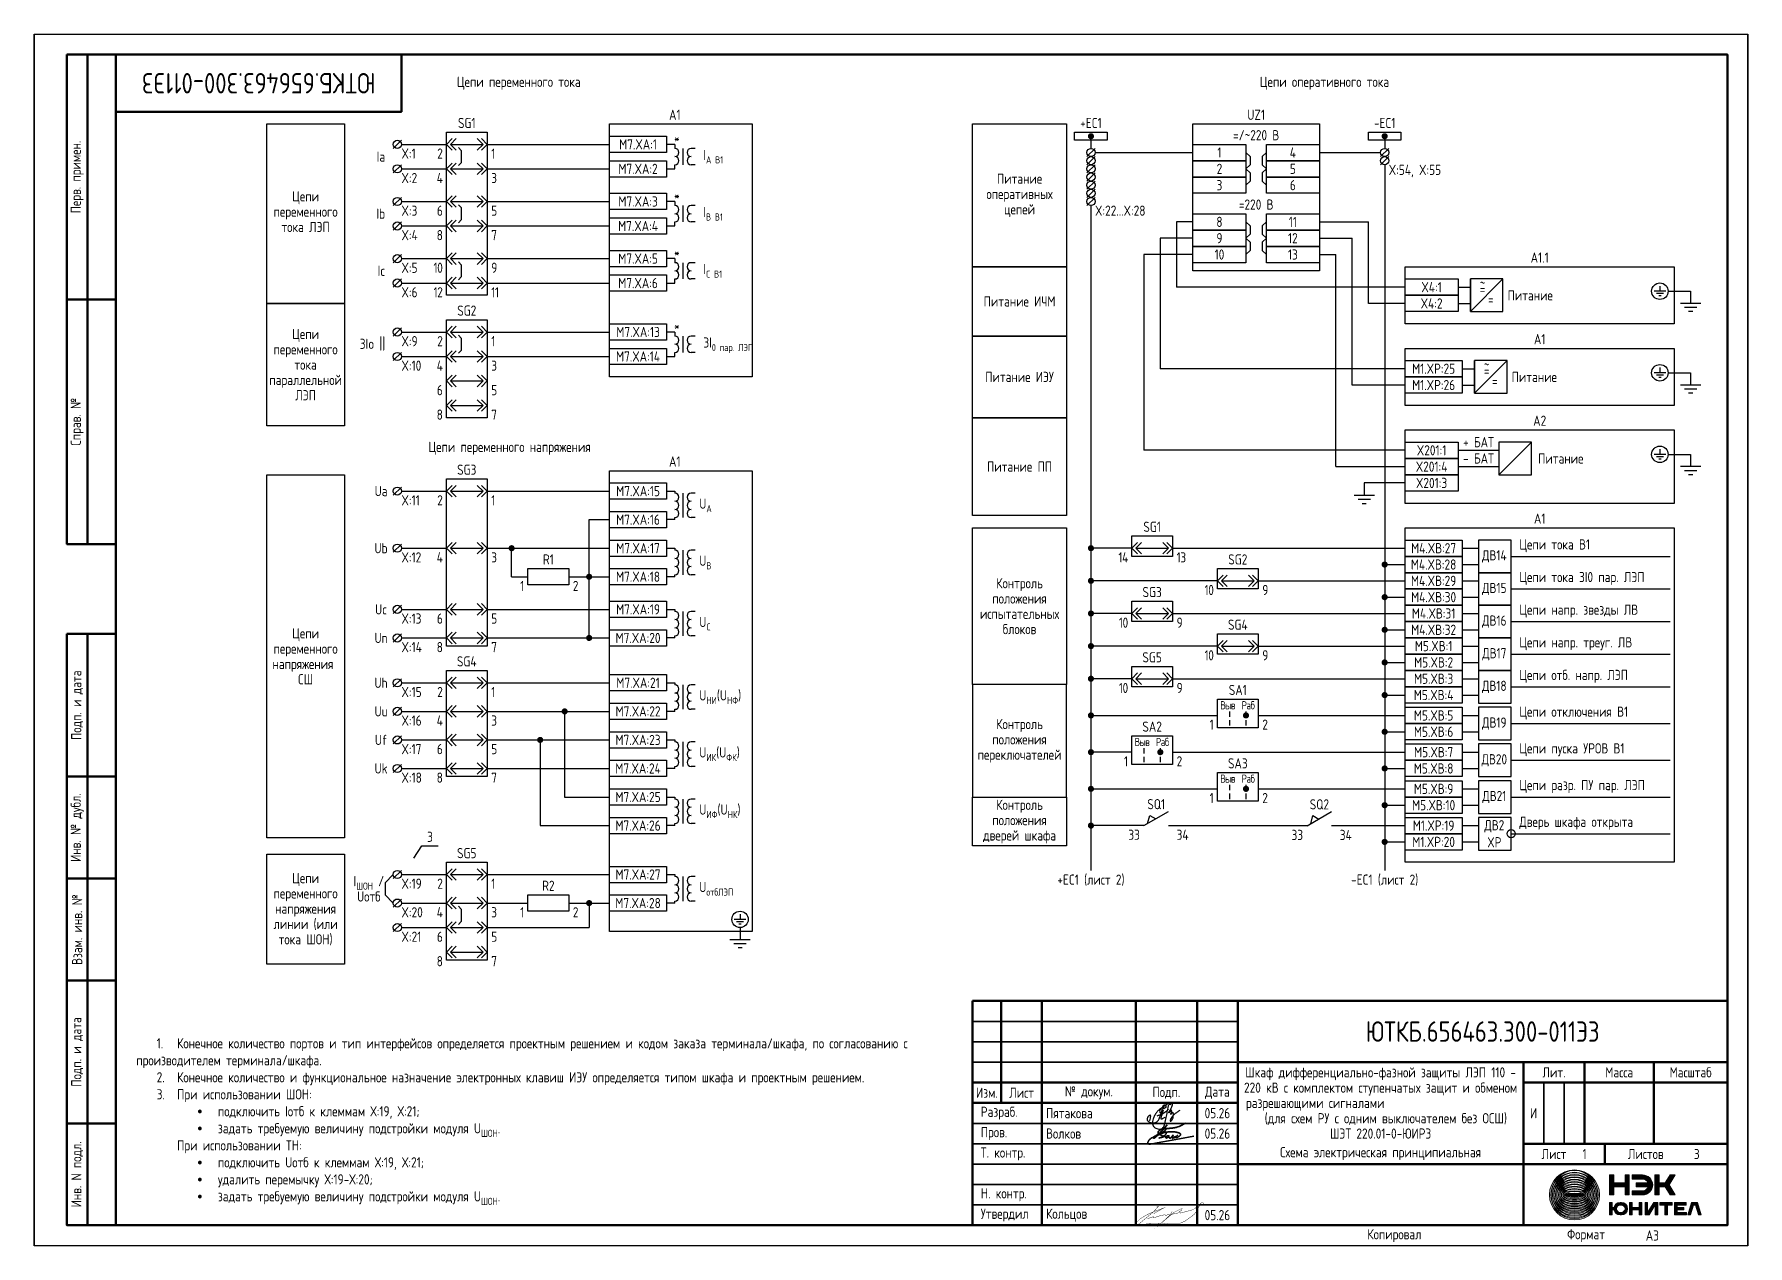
# Paper-space layout 'Лист1' of a CAD drawing. Header units: millimetres. Extents: x 31 to 266, y 22 to 188.
# The model-space entities are those that its viewports show. They can reach past a viewport. Long polylines and large blocks are cut down to what shows.
import ezdxf

# ---------------------------------------------------------------- set-up
doc = ezdxf.new("R2010")
doc.units = ezdxf.units.MM
doc.styles.add('Gost_type_A', font='GOST_0.TTF')

psp = doc.layouts.new('Лист1')

msp = doc.modelspace()

# ---------------------------------------------------------------- texts
at = {"insert": (55, 285), "char_height": 5, "width": 70, "attachment_point": 5, "rotation": 180, "style": 'Gost_type_A'}
msp.add_mtext('ЮТКБ.656463.300-011Э3', dxfattribs=at)
at = {"char_height": 2.5, "line_spacing_factor": 0.9, "style": 'Gost_type_A'}
for s, insert, width, attachment_point in [('Цепи переменного тока', (118.75, 285), 197.5, 5), ('Цепи оперативного тока', (316.25, 285), 197.5, 5), ('A1', (157, 276), 32, 8), ('UZ1', (299.5, 276), 31, 8), ('SG1', (106, 274), 10, 8), ('=/~220 В', (299.5, 271), 31, 8), ('X:1', (90, 269), 10, 1), ('{\\T0.9;2}', (100, 269), 5, 3), ('{\\T0.9;1}', (112, 269), 5, 1), ('Ia', (86, 267), 6, 6), ('X:54, X:55', (332, 265), 16, 1), ('X:2', (90, 263), 10, 1), ('{\\T0.9;4}', (100, 263), 5, 3), ('{\\T0.9;3}', (112, 263), 5, 1), ('Питание оперативных цепей', (241.5, 257.5), 23, 5), ('Цепи переменного тока ЛЭП', (66.5, 253.5), 19, 5), ('=220 В', (299.5, 254), 31, 8), ('Ib', (86, 253), 6, 6), ('X:3', (90, 255), 10, 1), ('{\\T0.9;6}', (100, 255), 5, 3), ('{\\T0.9;5}', (112, 255), 5, 1), ('X:22...X:28', (260, 255), 16, 1), ('X:4', (90, 249), 10, 1), ('{\\T0.9;8}', (100, 249), 5, 3), ('{\\T0.9;7}', (112, 249), 5, 1), ('Ic', (86, 239), 6, 6), ('X:5', (90, 241), 10, 1), ('{\\T0.9;10}', (100, 241), 5, 3), ('{\\T0.9;9}', (112, 241), 5, 1), ('A1.1', (369, 241), 66, 8), ('X:6', (90, 235), 10, 1), ('{\\T0.9;12}', (100, 235), 5, 3), ('{\\T0.9;11}', (112, 235), 5, 1), ('Питание ИЧМ', (241.5, 231.5), 23, 5), ('SG2', (106, 228), 10, 8), ('Цепи переменного тока параллельной ЛЭП', (66.5, 216), 19, 5), ('3Io {\\H1.08333x;||}', (86, 221), 8, 6), ('X:9', (90, 223), 10, 1), ('{\\T0.9;2}', (100, 223), 5, 3), ('{\\T0.9;1}', (112, 223), 5, 1), ('A1', (369, 221), 66, 8), ('X:10', (90, 217), 10, 1), ('{\\T0.9;4}', (100, 217), 5, 3), ('{\\T0.9;3}', (112, 217), 5, 1), ('Питание ИЭУ', (241.5, 213), 23, 5), ('{\\T0.9;6}', (100, 211), 5, 3), ('{\\T0.9;5}', (112, 211), 5, 1), ('{\\T0.9;8}', (100, 205), 5, 3), ('{\\T0.9;7}', (112, 205), 5, 1), ('A2', (369, 201), 66, 8), ('Цепи переменного напряжения', (116.5, 195.5), 119, 5), ('A1', (157, 191), 32, 8), ('SG3', (106, 189), 10, 8), ('Питание ПП', (241.5, 191), 23, 5), ('Ua', (85, 185), 6, 5), ('X:11', (90, 184), 8, 1), ('{\\T0.9;2}', (100, 184), 5, 3), ('{\\T0.9;1}', (112, 184), 5, 1), ('SG1', (274, 175), 10, 8), ('A1', (369, 177), 66, 8), ('Ub', (85, 171), 6, 5), ('X:12', (90, 170), 8, 1), ('{\\T0.9;4}', (100, 170), 5, 3), ('{\\T0.9;3}', (112, 170), 5, 1), ('R1', (126, 167), 10, 8), ('{\\T0.9;14}', (268, 170), 5, 3), ('{\\T0.9;13}', (280, 170), 5, 1), ('SG2', (295, 167), 10, 8), ('{\\T0.9;1}', (120, 163), 5, 3), ('{\\T0.9;2}', (132, 163), 5, 1), ('Контроль положения\\Pиспытательных блоков', (241.5, 156.79), 23, 5), ('SG3', (274, 159), 10, 8), ('{\\T0.9;10}', (289, 162), 5, 3), ('{\\T0.9;9}', (301, 162), 5, 1), ('Uc', (85, 156), 6, 5), ('Цепи переменного напряжения  СШ', (66.5, 144.5), 19, 5), ('X:13', (90, 155), 8, 1), ('{\\T0.9;6}', (100, 155), 5, 3), ('{\\T0.9;5}', (112, 155), 5, 1), ('{\\T0.9;10}', (268, 154), 5, 3), ('{\\T0.9;9}', (280, 154), 5, 1), ('SG4', (295, 151), 10, 8), ('Un', (85, 149), 6, 5), ('X:14', (90, 148), 8, 1), ('{\\T0.9;8}', (100, 148), 5, 3), ('{\\T0.9;7}', (112, 148), 5, 1), ('SG4', (106, 142), 10, 8), ('SG5', (274, 143), 10, 8), ('{\\T0.9;10}', (289, 146), 5, 3), ('{\\T0.9;9}', (301, 146), 5, 1), ('Uh', (85, 138), 6, 5), ('X:15', (90, 137), 8, 1), ('{\\T0.9;2}', (100, 137), 5, 3), ('{\\T0.9;1}', (112, 137), 5, 1), ('{\\T0.9;10}', (268, 138), 5, 3), ('{\\T0.9;9}', (280, 138), 5, 1), ('Uu', (85, 131), 6, 5), ('X:16', (90, 130), 8, 1), ('{\\T0.9;4}', (100, 130), 5, 3), ('{\\T0.9;3}', (112, 130), 5, 1), ('Контроль положения\\Pпереключателей', (241.5, 123.79), 23, 5), ('Uf', (85, 124), 6, 5), ('X:17', (90, 123), 8, 1), ('{\\T0.9;6}', (100, 123), 5, 3), ('{\\T0.9;5}', (112, 123), 5, 1), ('Uk', (85, 117), 6, 5), ('X:18', (90, 116), 8, 1), ('{\\T0.9;8}', (100, 116), 5, 3), ('{\\T0.9;7}', (112, 116), 5, 1), ('Контроль положения\\Pдверей шкафа', (241.5, 104), 23, 5), ('3', (97, 99), 4, 8), ('SG5', (106, 95), 10, 8), ('Цепи переменного напряжения линии (или тока ШОН)', (66.5, 82.5), 19, 5), ('\\A1;I{\\H0.7x;\\S^ ШОН;} / \\PUотб', (82, 87.5), 12, 5), ('X:19', (90, 90), 8, 1), ('{\\T0.9;2}', (100, 90), 5, 3), ('{\\T0.9;1}', (112, 90), 5, 1), ('R2', (126, 87), 10, 8), ('X:20', (90, 83), 8, 1), ('{\\T0.9;4}', (100, 83), 5, 3), ('{\\T0.9;3}', (112, 83), 5, 1), ('{\\T0.9;1}', (120, 83), 5, 3), ('{\\T0.9;2}', (132, 83), 5, 1), ('X:21', (90, 77), 8, 1), ('{\\T0.9;6}', (100, 77), 5, 3), ('{\\T0.9;5}', (112, 77), 5, 1), ('{\\T0.9;8}', (100, 71), 5, 3), ('{\\T0.9;7}', (112, 71), 5, 1), ('Шкаф дифференциально-фазной защиты ЛЭП 110 - 220 кВ с комплектом ступенчатых защит и обменом разрешающими сигналами                             (для схем РУ с одним выключателем без ОСШ) \\PШЭТ 220.01-0-ЮИРЗ', (330, 35), 68, 5)]:
    msp.add_mtext(s, dxfattribs=dict(at, insert=insert, width=width, attachment_point=attachment_point))
at = {"style": 'Gost_type_A'}
for s, insert, char_height, width, attachment_point in [('+EC1', (259, 274), 2.5, 10, 8), ('-EC1', (331, 274), 2.5, 10, 8), ('M7.XA:1', (148, 270), 2.5, 14, 5), ('*', (157.5, 271.5), 2.5, 3, 5), ('1', (290.5, 268), 2.5, 13, 5), ('4', (308.5, 268), 2.5, 13, 5), ('M7.XA:2', (147.99, 264), 2.5, 14.018, 5), ('\\A1;I{\\H0.7x;\\S^ A B1;}', (164, 267), 2.5, 8, 4), ('2', (290.5, 264), 2.5, 13, 5), ('5', (308.5, 264), 2.5, 13, 5), ('3', (290.5, 260), 2.5, 13, 5), ('6', (308.5, 260), 2.5, 13, 5), ('M7.XA:3', (148, 256), 2.5, 14, 5), ('*', (157.5, 257.5), 2.5, 3, 5), ('\\A1;I{\\H0.7x;\\S^ B B1;}', (164, 253), 2.5, 8, 4), ('8', (290.5, 251), 2.5, 13, 5), ('11', (308.5, 251), 2.5, 13, 5), ('M7.XA:4', (147.99, 249.99), 2.5, 14.018, 5), ('9', (290.5, 247), 2.5, 13, 5), ('12', (308.5, 247), 2.5, 13, 5), ('*', (157.5, 243.5), 2.5, 3, 5), ('10', (290.5, 243), 2.5, 13, 5), ('13', (308.5, 243), 2.5, 13, 5), ('M7.XA:5', (148, 242), 2.5, 14, 5), ('\\A1;I{\\H0.7x;\\S^ C B1;}', (164, 239), 2.5, 8, 4), ('M7.XA:6', (147.99, 235.99), 2.5, 14.018, 5), ('X4:1', (342.5, 235), 2.5, 13, 5), ('~', (355, 236.03), 2.5, 2.7, 5), ('X4:2', (342.5, 231), 2.5, 13, 5), ('=', (355, 234.53), 2.5, 6, 5), ('=', (357, 232), 2.5, 6, 5), ('Питание', (366.67, 232.99), 2.5, 11.3452, 5), ('M7.XA:13', (148, 224.01), 2.5, 14, 5), ('*', (157.5, 225.5), 2.5, 3, 5), ('\\A1;3I{\\H0.7x;\\S^ 0 пар. ЛЭП;}', (164, 221), 2.5, 14.005, 4), ('M7.XA:14', (147.99, 218), 2.5, 14.018, 5), ('M1.XP:25', (343, 215), 2.5, 13.9956, 5), ('~', (356, 216.03), 2.5, 2.7, 5), ('=', (356, 214.53), 2.5, 6, 5), ('Питание', (367.67, 212.99), 2.5, 11.3452, 5), ('M1.XP:26', (343, 211), 2.5, 13.9956, 5), ('=', (358, 212), 2.5, 6, 5), ('+ БАТ', (354, 197), 2.5, 10.0044, 5), ('X201:1', (342.5, 195), 2.5, 13, 5), ('- БАТ', (354, 193), 2.5, 10.0044, 5), ('Питание', (374.17, 192.99), 2.5, 12.3452, 5), ('X201:4', (342.5, 191), 2.5, 13, 5), ('M7.XA:15', (148, 185), 2.5, 14, 5), ('X201:3', (342.5, 187), 2.5, 13, 5), ('\\A1;U{\\H0.7x;\\S^ A;}', (163, 181.5), 2.5, 12, 4), ('M7.XA:16', (147.99, 178), 2.5, 14.018, 5), ('M7.XA:17', (147.99, 171), 2.5, 14.018, 5), ('M4.XВ:27', (343, 171), 2.5, 14, 5), ('Цепи тока В1', (364, 170), 2.5, 27.8465, 7), ('\\A1;U{\\H0.7x;\\S^ B;}', (163, 167.5), 2.5, 12, 4), ('M4.XВ:28', (343, 167), 2.5, 14, 5), ('ДВ14', (357.88, 169), 2.5, 7.7588, 5), ('M7.XA:18', (147.99, 164), 2.5, 14.018, 5), ('M4.XВ:29', (343, 163), 2.5, 14, 5), ('Цепи тока 3I0 пар. ЛЭП', (364, 162), 2.5, 37.4344, 7), ('M4.XВ:30', (343, 159), 2.5, 14, 5), ('ДВ15', (357.88, 161), 2.5, 7.7588, 5), ('M7.XA:19', (147.99, 156), 2.5, 14.018, 5), ('M4.XВ:31', (343, 155), 2.5, 14, 5), ('Цепи напр. звезды ЛВ', (364, 154), 2.5, 39.3936, 7), ('\\A1;U{\\H0.7x;\\S^ C;}', (163, 152.5), 2.5, 12, 4), ('M4.XВ:32', (343, 151), 2.5, 14, 5), ('ДВ16', (357.88, 153), 2.5, 7.7588, 5), ('M7.XA:20', (147.99, 149), 2.5, 14.018, 5), ('M5.XВ:1', (343, 147), 2.5, 14, 5), ('Цепи напр. треуг. ЛВ', (364, 146), 2.5, 30.8621, 7), ('M5.XВ:2', (343, 143), 2.5, 14, 5), ('ДВ17', (357.88, 145), 2.5, 7.7588, 5), ('M7.XA:21', (147.99, 138), 2.5, 14.018, 5), ('M5.XВ:3', (343, 139), 2.5, 14, 5), ('Цепи отб. напр. ЛЭП', (364, 138), 2.5, 44.8565, 7), ('\\A1;U{\\H0.7x;\\S^ НИ;}(U{\\H0.7x;\\S^ НФ;})', (163, 134.5), 2.5, 12, 4), ('SA1', (295, 135), 2.5, 10, 8), ('M5.XВ:4', (343, 135), 2.5, 14, 5), ('ДВ18', (357.88, 137), 2.5, 7.7588, 5), ('M7.XA:22', (147.99, 131), 2.5, 14.018, 5), ('{\\T0.9;Выв}', (292.5, 132.5), 2, 5, 5), ('{\\T0.9;Раб}', (297.5, 132.5), 2, 5, 5), ('M5.XВ:5', (343, 130), 2.5, 14, 5), ('Цепи отключения В1', (364, 129), 2.5, 27.8465, 7), ('SA2', (274, 126), 2.5, 10, 8), ('{\\T0.9;1}', (289, 129), 2.5, 5, 3), ('{\\T0.9;2}', (301, 129), 2.5, 5, 1), ('M5.XВ:6', (343, 126), 2.5, 14, 5), ('ДВ19', (357.88, 128), 2.5, 7.7588, 5), ('M7.XA:23', (147.99, 124), 2.5, 14.018, 5), ('\\A1;U{\\H0.7x;\\S^ ИК;}(U{\\H0.7x;\\S^ ФК;})', (163, 120.5), 2.5, 12, 4), ('{\\T0.9;Выв}', (271.5, 123.5), 2, 5, 5), ('{\\T0.9;Раб}', (276.5, 123.5), 2, 5, 5), ('M5.XВ:7', (343, 121), 2.5, 14, 5), ('Цепи пуска УРОВ В1', (364, 120), 2.5, 27.8465, 7), ('M7.XA:24', (147.99, 117), 2.5, 14.018, 5), ('{\\T0.9;1}', (268, 120), 2.5, 5, 3), ('{\\T0.9;2}', (280, 120), 2.5, 5, 1), ('SA3', (295, 117), 2.5, 10, 8), ('M5.XВ:8', (343, 117), 2.5, 14, 5), ('ДВ20', (357.88, 119), 2.5, 7.7588, 5), ('{\\T0.9;Выв}', (292.5, 114.5), 2, 5, 5), ('{\\T0.9;Раб}', (297.5, 114.5), 2, 5, 5), ('Цепи разр. ПУ пар. ЛЭП', (364, 111), 2.5, 32.328, 7), ('M7.XA:25', (147.99, 110), 2.5, 14.018, 5), ('SQ1', (275, 107), 2.5, 10, 8), ('{\\T0.9;1}', (289, 111), 2.5, 5, 3), ('{\\T0.9;2}', (301, 111), 2.5, 5, 1), ('SQ2', (315, 106.95), 2.5, 10, 8), ('M5.XВ:10', (343, 108), 2.5, 14, 5), ('M5.XВ:9', (343, 112), 2.5, 14, 5), ('ДВ21', (357.88, 110), 2.5, 7.7588, 5), ('\\A1;U{\\H0.7x;\\S^ ИФ;}(U{\\H0.7x;\\S^ НК;})', (163, 106.5), 2.5, 12, 4), ('Дверь шкафа открыта', (364, 102), 2.5, 37, 7), ('M7.XA:26', (147.99, 103), 2.5, 14.018, 5), ('33', (271, 102), 2.5, 6, 3), ('34', (280, 102), 2.5, 6, 1), ('33', (311, 101.95), 2.5, 6, 3), ('34', (320, 101.95), 2.5, 6, 1), ('M1.XP:19', (343, 103), 2.5, 14, 5), ('ДВ2 XP', (357.88, 101), 2.5, 7.7588, 5), ('M1.XP:20', (343, 99), 2.5, 14, 5), ('M7.XA:27', (147.99, 91), 2.5, 14.018, 5), ('\\A1;U{\\H0.7x;\\S^ отбЛЭП;}', (163, 87.5), 2.5, 12, 4), ('+EC1 (лист 2)', (259, 91), 2.5, 18, 2), ('-EC1 (лист 2)', (331, 91), 2.5, 18, 2), ('M7.XA:28', (147.99, 84), 2.5, 14.018, 5), ('ЮТКБ.656463.300-011Э3', (355, 52.5), 5, 120, 5), ('\\A1;\\P\\P\\pxi2,t4;1.^IКонечное количество портов и тип интерфейсов определяется проектным решением и кодом заказа терминала/шкафа, по согласованию с производителем терминала/шкафа.\\P2.^IКонечное количество и функциональное назначение электронных клавиш ИЭУ определяется типом шкафа и проектным решением.\\P3.^IПри использовании ШОН:\\P\\pi6,t4,5,8;{\\fSymbol|b0|i0|c2|p18;·^I}подключить Iотб к клеммам Х:19, Х:21;\\P{\\fSymbol|b0|i0|c2|p18;·^I}задать требуемую величину подстройки модуля U{\\H0.7x;\\S^ ШОН;}.\\P\\pi4,t4;При использовании ТН:\\P\\pi6,t4,5,8;{\\fSymbol|b0|i0|c2|p18;·^I}подключить Uотб к клеммам Х:19, Х:21;\\P{\\fSymbol|b0|i0|c2|p18;·^I}удалить перемычку Х:19-Х:20;\\P{\\fSymbol|b0|i0|c2|p18;·^I}задать требуемую величину подстройки модуля U{\\H0.7x;\\S^ ШОН;}.', (25, 10), 2.5, 183, 7), ('Пятакова', (248, 32.5), 2.5, 22, 4), ('05.26', (290, 32.5), 2.5, 10, 5), ('И', (367.5, 32.49), 2.5, 5, 5), ('Волков', (248, 27.5), 2.5, 22, 4), ('05.26', (290, 27.5), 2.5, 10, 5), ('Схема электрическая принципиальная', (330, 21), 2.5, 70, 8), ('1', (380, 22.49), 2.5, 10, 5), ('3', (407.5, 22.49), 2.5, 15, 5), ('Кольцов', (248, 7.5), 2.5, 22, 4), ('05.26', (290, 7.5), 2.5, 10, 5), ('A3', (395, 2.5), 2.5, 20, 4)]:
    msp.add_mtext(s, dxfattribs=dict(at, insert=insert, char_height=char_height, width=width, attachment_point=attachment_point))

# ---------------------------------------------------------------- blocks, each defined once
blk = doc.blocks.new('Штамп угловой верхний')
at = {"lineweight": 50}
blk.add_lwpolyline([(0, 0), (70, 0), (70, -14), (0, -14)], close=True, dxfattribs=at)
blk = doc.blocks.new('Формат_А3')
blk.add_lwpolyline([(-420, 297), (0, 297), (0, 0), (-420, 0)], close=True)
at = {"lineweight": 50}
blk.add_lwpolyline([(-400, 292), (-5, 292), (-5, 5), (-400, 5)], close=True, dxfattribs=at)
blk = doc.blocks.new('Штамп левый верхний')
at = {"lineweight": 50}
for points in [[(-12, 0), (-7, 0), (-7, -60), (-12, -60)], [(-7, 0), (0, 0), (0, -60), (-7, -60)], [(-12, -60), (-7, -60), (-7, -120), (-12, -120)], [(-7, -60), (0, -60), (0, -120), (-7, -120)]]:
    blk.add_lwpolyline(points, close=True, dxfattribs=at)
at = {"char_height": 2.5, "width": 60, "attachment_point": 5, "rotation": 90, "style": 'Gost_type_A'}
for s, insert in [('Перв. примен.', (-9.5, -30)), ('Справ. №', (-9.5, -90))]:
    blk.add_mtext(s, dxfattribs=dict(at, insert=insert))
blk = doc.blocks.new('Штамп левый нижний')
at = {"lineweight": 50}
for points in [[(-12, 145), (-7, 145), (-7, 110), (-12, 110)], [(-7, 145), (0, 145), (0, 110), (-7, 110)], [(-12, 110), (-7, 110), (-7, 85), (-12, 85)], [(-7, 110), (0, 110), (0, 85), (-7, 85)], [(-12, 85), (-7, 85), (-7, 60), (-12, 60)], [(-7, 85), (0, 85), (0, 60), (-7, 60)], [(-12, 60), (-7, 60), (-7, 25), (-12, 25)], [(-7, 60), (0, 60), (0, 25), (-7, 25)], [(-12, 25), (-7, 25), (-7, 0), (-12, 0)], [(-7, 25), (0, 25), (0, 0), (-7, 0)]]:
    blk.add_lwpolyline(points, close=True, dxfattribs=at)
at = {"char_height": 2.5, "attachment_point": 5, "rotation": 90, "style": 'Gost_type_A'}
for s, insert, width in [('Подп. и дата', (-9.5, 127.5), 35), ('Инв. № дубл.', (-9.5, 97.5), 25), ('Взам. инв. №', (-9.5, 72.5), 25), ('Подп. и дата', (-9.5, 42.5), 35), ('Инв. N подл.', (-9.5, 12.5), 25)]:
    blk.add_mtext(s, dxfattribs=dict(at, insert=insert, width=width))
blk = doc.blocks.new('*U20')
at = {"lineweight": 0, "true_color": 0x00cb62}
h = blk.add_hatch(color=112, dxfattribs=at)
h.dxf.hatch_style = 1
edge = h.paths.add_edge_path()
edge.add_spline(control_points=[(-12.47, 6.09), (-15.86, 6.09), (-18.61, 3.34), (-18.61, -0.05)], knot_values=[1, 1, 1, 1, 2, 2, 2, 2], degree=3, periodic=0)
edge.add_spline(control_points=[(-18.61, -0.05), (-18.61, -3.43), (-15.86, -6.19), (-12.47, -6.19)], knot_values=[0, 0, 0, 0, 1, 1, 1, 1], degree=3, periodic=0)
edge.add_spline(control_points=[(-12.47, -6.19), (-9.09, -6.19), (-6.33, -3.43), (-6.33, -0.05)], knot_values=[3, 3, 3, 3, 4, 4, 4, 4], degree=3, periodic=0)
edge.add_spline(control_points=[(-6.33, -0.05), (-6.33, 3.34), (-9.09, 6.09), (-12.47, 6.09)], knot_values=[2, 2, 2, 2, 3, 3, 3, 3], degree=3, periodic=0)
edge = h.paths.add_edge_path(flags=16)
edge.add_spline(control_points=[(-18.23, -0.05), (-18.23, 3.21), (-15.73, 5.95), (-12.47, 5.95)], knot_values=[0, 0, 0, 0, 1, 1, 1, 1], degree=3, periodic=0)
edge.add_spline(control_points=[(-12.47, 5.95), (-9.21, 5.95), (-6.71, 3.21), (-6.71, -0.05)], knot_values=[3, 3, 3, 3, 4, 4, 4, 4], degree=3, periodic=0)
edge.add_spline(control_points=[(-6.71, -0.05), (-6.71, -3.3), (-9.21, -5.83), (-12.47, -5.83)], knot_values=[2, 2, 2, 2, 3, 3, 3, 3], degree=3, periodic=0)
edge.add_spline(control_points=[(-12.47, -5.83), (-15.73, -5.83), (-18.23, -3.3), (-18.23, -0.05)], knot_values=[1, 1, 1, 1, 2, 2, 2, 2], degree=3, periodic=0)
h = blk.add_hatch(color=112, dxfattribs=at)
h.dxf.hatch_style = 1
edge = h.paths.add_edge_path()
edge.add_spline(control_points=[(-12.47, 5.52), (-15.66, 5.52), (-18.25, 3.02), (-18.25, -0.05)], knot_values=[1, 1, 1, 1, 2, 2, 2, 2], degree=3, periodic=0)
edge.add_spline(control_points=[(-18.25, -0.05), (-18.25, -3.11), (-15.66, -5.61), (-12.47, -5.61)], knot_values=[0, 0, 0, 0, 1, 1, 1, 1], degree=3, periodic=0)
edge.add_spline(control_points=[(-12.47, -5.61), (-9.28, -5.61), (-6.69, -3.11), (-6.69, -0.05)], knot_values=[3, 3, 3, 3, 4, 4, 4, 4], degree=3, periodic=0)
edge.add_spline(control_points=[(-6.69, -0.05), (-6.69, 3.02), (-9.28, 5.52), (-12.47, 5.52)], knot_values=[2, 2, 2, 2, 3, 3, 3, 3], degree=3, periodic=0)
edge = h.paths.add_edge_path(flags=16)
edge.add_spline(control_points=[(-17.86, -0.05), (-17.86, 2.9), (-15.53, 5.38), (-12.47, 5.38)], knot_values=[0, 0, 0, 0, 1, 1, 1, 1], degree=3, periodic=0)
edge.add_spline(control_points=[(-12.47, 5.38), (-9.41, 5.38), (-7.08, 2.9), (-7.08, -0.05)], knot_values=[3, 3, 3, 3, 4, 4, 4, 4], degree=3, periodic=0)
edge.add_spline(control_points=[(-7.08, -0.05), (-7.08, -2.99), (-9.41, -5.26), (-12.47, -5.26)], knot_values=[2, 2, 2, 2, 3, 3, 3, 3], degree=3, periodic=0)
edge.add_spline(control_points=[(-12.47, -5.26), (-15.53, -5.26), (-17.86, -2.99), (-17.86, -0.05)], knot_values=[1, 1, 1, 1, 2, 2, 2, 2], degree=3, periodic=0)
h = blk.add_hatch(color=112, dxfattribs=at)
h.dxf.hatch_style = 1
edge = h.paths.add_edge_path()
edge.add_spline(control_points=[(-17.88, -0.05), (-17.88, -2.8), (-15.46, -5.04), (-12.47, -5.04)], knot_values=[0, 0, 0, 0, 1, 1, 1, 1], degree=3, periodic=0)
edge.add_spline(control_points=[(-12.47, -5.04), (-9.49, -5.04), (-7.06, -2.8), (-7.06, -0.05)], knot_values=[3, 3, 3, 3, 4, 4, 4, 4], degree=3, periodic=0)
edge.add_spline(control_points=[(-7.06, -0.05), (-7.06, 2.71), (-9.49, 4.95), (-12.47, 4.95)], knot_values=[2, 2, 2, 2, 3, 3, 3, 3], degree=3, periodic=0)
edge.add_spline(control_points=[(-12.47, 4.95), (-15.46, 4.95), (-17.88, 2.71), (-17.88, -0.05)], knot_values=[1, 1, 1, 1, 2, 2, 2, 2], degree=3, periodic=0)
edge = h.paths.add_edge_path(flags=16)
edge.add_spline(control_points=[(-17.5, -0.05), (-17.5, 2.58), (-15.33, 4.8), (-12.47, 4.8)], knot_values=[0, 0, 0, 0, 1, 1, 1, 1], degree=3, periodic=0)
edge.add_spline(control_points=[(-12.47, 4.8), (-9.61, 4.8), (-7.44, 2.58), (-7.44, -0.05)], knot_values=[3, 3, 3, 3, 4, 4, 4, 4], degree=3, periodic=0)
edge.add_spline(control_points=[(-7.44, -0.05), (-7.44, -2.67), (-9.61, -4.68), (-12.47, -4.68)], knot_values=[2, 2, 2, 2, 3, 3, 3, 3], degree=3, periodic=0)
edge.add_spline(control_points=[(-12.47, -4.68), (-15.33, -4.68), (-17.5, -2.67), (-17.5, -0.05)], knot_values=[1, 1, 1, 1, 2, 2, 2, 2], degree=3, periodic=0)
h = blk.add_hatch(color=112, dxfattribs=at)
h.dxf.hatch_style = 1
edge = h.paths.add_edge_path()
edge.add_spline(control_points=[(-7.44, -0.05), (-7.44, 0.28), (-7.47, 0.6), (-7.54, 0.91)], knot_values=[3, 3, 3, 3, 3.12466, 3.12466, 3.12466, 3.12466], degree=3, periodic=0)
edge.add_spline(control_points=[(-7.54, 0.91), (-8.04, 2.89), (-10.06, 4.37), (-12.47, 4.37)], knot_values=[2, 2, 2, 2, 2.864772, 2.864772, 2.864772, 2.864772], degree=3, periodic=0)
edge.add_spline(control_points=[(-12.47, 4.37), (-14.88, 4.37), (-16.9, 2.89), (-17.4, 0.91)], knot_values=[1.135231, 1.135231, 1.135231, 1.135231, 2, 2, 2, 2], degree=3, periodic=0)
edge.add_spline(control_points=[(-17.4, 0.91), (-17.47, 0.6), (-17.5, 0.28), (-17.5, -0.05)], knot_values=[0.875337, 0.875337, 0.875337, 0.875337, 1, 1, 1, 1], degree=3, periodic=0)
edge.add_spline(control_points=[(-17.5, -0.05), (-17.5, -0.39), (-17.46, -0.73), (-17.39, -1.05)], knot_values=[1, 1, 1, 1, 1.132178, 1.132178, 1.132178, 1.132178], degree=3, periodic=0)
edge.add_spline(control_points=[(-17.39, -1.05), (-16.87, -3), (-14.86, -4.46), (-12.47, -4.46)], knot_values=[0, 0, 0, 0, 0.858028, 0.858028, 0.858028, 0.858028], degree=3, periodic=0)
edge.add_spline(control_points=[(-12.47, -4.46), (-10.08, -4.46), (-8.07, -3), (-7.55, -1.05)], knot_values=[3.141968, 3.141968, 3.141968, 3.141968, 4, 4, 4, 4], degree=3, periodic=0)
edge.add_spline(control_points=[(-7.55, -1.05), (-7.48, -0.73), (-7.44, -0.39), (-7.44, -0.05)], knot_values=[2.867825, 2.867825, 2.867825, 2.867825, 3, 3, 3, 3], degree=3, periodic=0)
edge = h.paths.add_edge_path(flags=16)
edge.add_spline(control_points=[(-17.16, -0.05), (-17.16, 0.24), (-17.12, 0.51), (-17.05, 0.77)], knot_values=[1, 1, 1, 1, 1.132889, 1.132889, 1.132889, 1.132889], degree=3, periodic=0)
edge.add_spline(control_points=[(-17.05, 0.77), (-16.64, 2.71), (-14.81, 4.23), (-12.47, 4.23)], knot_values=[0, 0, 0, 0, 0.878882, 0.878882, 0.878882, 0.878882], degree=3, periodic=0)
edge.add_spline(control_points=[(-12.47, 4.23), (-10.13, 4.23), (-8.3, 2.71), (-7.89, 0.77)], knot_values=[3.121118, 3.121118, 3.121118, 3.121118, 4, 4, 4, 4], degree=3, periodic=0)
edge.add_spline(control_points=[(-7.89, 0.77), (-7.82, 0.51), (-7.78, 0.24), (-7.78, -0.05)], knot_values=[2.867111, 2.867111, 2.867111, 2.867111, 3, 3, 3, 3], degree=3, periodic=0)
edge.add_spline(control_points=[(-7.78, -0.05), (-7.78, -0.34), (-7.82, -0.63), (-7.9, -0.9)], knot_values=[3, 3, 3, 3, 3.139265, 3.139265, 3.139265, 3.139265], degree=3, periodic=0)
edge.add_spline(control_points=[(-7.9, -0.9), (-8.33, -2.78), (-10.15, -4.11), (-12.47, -4.11), (-14.79, -4.11), (-16.61, -2.78), (-17.04, -0.9)], knot_values=[1.128324, 1.128324, 1.128324, 1.128324, 2, 2, 2, 2.871676, 2.871676, 2.871676, 2.871676], degree=3, periodic=0)
edge.add_spline(control_points=[(-17.04, -0.9), (-17.12, -0.63), (-17.16, -0.34), (-17.16, -0.05)], knot_values=[0.860735, 0.860735, 0.860735, 0.860735, 1, 1, 1, 1], degree=3, periodic=0)
edge = h.paths.add_edge_path(flags=0)
edge.add_spline(control_points=[(-16.8, -0.05), (-16.8, 0.19), (-16.76, 0.42), (-16.7, 0.64)], knot_values=[1, 1, 1, 1, 1.129952, 1.129952, 1.129952, 1.129952], degree=3, periodic=0)
edge.add_spline(control_points=[(-16.7, 0.64), (-16.34, 2.32), (-14.64, 3.65), (-12.47, 3.65)], knot_values=[0, 0, 0, 0, 0.883348, 0.883348, 0.883348, 0.883348], degree=3, periodic=0)
edge.add_spline(control_points=[(-12.47, 3.65), (-10.3, 3.65), (-8.6, 2.32), (-8.24, 0.64)], knot_values=[3.11667, 3.11667, 3.11667, 3.11667, 4, 4, 4, 4], degree=3, periodic=0)
edge.add_spline(control_points=[(-8.24, 0.64), (-8.18, 0.42), (-8.14, 0.19), (-8.14, -0.05)], knot_values=[2.870028, 2.870028, 2.870028, 2.870028, 3, 3, 3, 3], degree=3, periodic=0)
edge.add_spline(control_points=[(-8.14, -0.05), (-8.14, -0.29), (-8.18, -0.53), (-8.25, -0.76)], knot_values=[3, 3, 3, 3, 3.135947, 3.135947, 3.135947, 3.135947], degree=3, periodic=0)
edge.add_spline(control_points=[(-8.25, -0.76), (-8.63, -2.39), (-10.32, -3.54), (-12.47, -3.54)], knot_values=[2, 2, 2, 2, 2.876458, 2.876458, 2.876458, 2.876458], degree=3, periodic=0)
edge.add_spline(control_points=[(-12.47, -3.54), (-14.63, -3.54), (-16.31, -2.39), (-16.69, -0.76)], knot_values=[1.12352, 1.12352, 1.12352, 1.12352, 2, 2, 2, 2], degree=3, periodic=0)
edge.add_spline(control_points=[(-16.69, -0.76), (-16.76, -0.53), (-16.8, -0.29), (-16.8, -0.05)], knot_values=[0.864077, 0.864077, 0.864077, 0.864077, 1, 1, 1, 1], degree=3, periodic=0)
edge = h.paths.add_edge_path(flags=0)
edge.add_spline(control_points=[(-16.43, -0.05), (-16.43, 0.14), (-16.41, 0.33), (-16.35, 0.5)], knot_values=[1, 1, 1, 1, 1.126377, 1.126377, 1.126377, 1.126377], degree=3, periodic=0)
edge.add_spline(control_points=[(-16.35, 0.5), (-16.03, 1.93), (-14.48, 3.08), (-12.47, 3.08)], knot_values=[0, 0, 0, 0, 0.888928, 0.888928, 0.888928, 0.888928], degree=3, periodic=0)
edge.add_spline(control_points=[(-12.47, 3.08), (-10.46, 3.08), (-8.91, 1.93), (-8.59, 0.5)], knot_values=[3.111075, 3.111075, 3.111075, 3.111075, 4, 4, 4, 4], degree=3, periodic=0)
edge.add_spline(control_points=[(-8.59, 0.5), (-8.54, 0.33), (-8.51, 0.14), (-8.51, -0.05)], knot_values=[2.87362, 2.87362, 2.87362, 2.87362, 3, 3, 3, 3], degree=3, periodic=0)
edge.add_spline(control_points=[(-8.51, -0.05), (-8.51, -0.24), (-8.54, -0.43), (-8.6, -0.62)], knot_values=[3, 3, 3, 3, 3.131788, 3.131788, 3.131788, 3.131788], degree=3, periodic=0)
edge.add_spline(control_points=[(-8.6, -0.62), (-8.93, -2), (-10.48, -2.96), (-12.47, -2.96)], knot_values=[2, 2, 2, 2, 2.882553, 2.882553, 2.882553, 2.882553], degree=3, periodic=0)
edge.add_spline(control_points=[(-12.47, -2.96), (-14.46, -2.96), (-16.01, -2), (-16.34, -0.62)], knot_values=[1.117444, 1.117444, 1.117444, 1.117444, 2, 2, 2, 2], degree=3, periodic=0)
edge.add_spline(control_points=[(-16.34, -0.62), (-16.4, -0.43), (-16.43, -0.24), (-16.43, -0.05)], knot_values=[0.868215, 0.868215, 0.868215, 0.868215, 1, 1, 1, 1], degree=3, periodic=0)
edge = h.paths.add_edge_path(flags=0)
edge.add_spline(control_points=[(-16, -0.48), (-16.05, -0.34), (-16.07, -0.19), (-16.07, -0.05), (-16.07, 0.1), (-16.05, 0.24), (-16, 0.37)], knot_values=[0.873534, 0.873534, 0.873534, 0.873534, 1, 1, 1, 1.12176, 1.12176, 1.12176, 1.12176], degree=3, periodic=0)
edge.add_spline(control_points=[(-16, 0.37), (-15.73, 1.55), (-14.32, 2.51), (-12.47, 2.51), (-10.63, 2.51), (-9.21, 1.55), (-8.94, 0.37)], knot_values=[3.103684, 3.103684, 3.103684, 3.103684, 3.999991, 3.999991, 3.999991, 4.896306, 4.896306, 4.896306, 4.896306], degree=3, periodic=0)
edge.add_spline(control_points=[(-8.94, 0.37), (-8.89, 0.24), (-8.87, 0.1), (-8.87, -0.05), (-8.87, -0.19), (-8.9, -0.34), (-8.94, -0.48)], knot_values=[2.878251, 2.878251, 2.878251, 2.878251, 3, 3, 3, 3.126453, 3.126453, 3.126453, 3.126453], degree=3, periodic=0)
edge.add_spline(control_points=[(-8.94, -0.48), (-9.23, -1.61), (-10.64, -2.39), (-12.47, -2.39), (-14.3, -2.39), (-15.71, -1.61), (-16, -0.48)], knot_values=[1.109435, 1.109435, 1.109435, 1.109435, 2.000012, 2.000012, 2.000012, 2.890577, 2.890577, 2.890577, 2.890577], degree=3, periodic=0)
edge = h.paths.add_edge_path(flags=0)
edge.add_spline(control_points=[(-15.71, -0.05), (-15.71, 0.06), (-15.69, 0.16), (-15.65, 0.26)], knot_values=[1, 1, 1, 1, 1.121318, 1.121318, 1.121318, 1.121318], degree=3, periodic=0)
edge.add_spline(control_points=[(-15.65, 0.26), (-15.41, 1.17), (-14.14, 1.93), (-12.47, 1.93)], knot_values=[0, 0, 0, 0, 0.9007, 0.9007, 0.9007, 0.9007], degree=3, periodic=0)
edge.add_spline(control_points=[(-12.47, 1.93), (-10.8, 1.93), (-9.53, 1.17), (-9.29, 0.26)], knot_values=[3.099305, 3.099305, 3.099305, 3.099305, 4, 4, 4, 4], degree=3, periodic=0)
edge.add_spline(control_points=[(-9.29, 0.26), (-9.25, 0.16), (-9.23, 0.06), (-9.23, -0.05)], knot_values=[2.878676, 2.878676, 2.878676, 2.878676, 3, 3, 3, 3], degree=3, periodic=0)
edge.add_spline(control_points=[(-9.23, -0.05), (-9.23, -0.16), (-9.25, -0.26), (-9.3, -0.36)], knot_values=[3, 3, 3, 3, 3.126159, 3.126159, 3.126159, 3.126159], degree=3, periodic=0)
edge.add_spline(control_points=[(-9.3, -0.36), (-9.55, -1.23), (-10.81, -1.81), (-12.47, -1.81), (-14.13, -1.81), (-15.4, -1.23), (-15.64, -0.36)], knot_values=[1.105344, 1.105344, 1.105344, 1.105344, 1.999995, 1.999995, 1.999995, 2.89465, 2.89465, 2.89465, 2.89465], degree=3, periodic=0)
edge.add_spline(control_points=[(-15.64, -0.36), (-15.69, -0.26), (-15.71, -0.16), (-15.71, -0.05)], knot_values=[0.873848, 0.873848, 0.873848, 0.873848, 1, 1, 1, 1], degree=3, periodic=0)
edge = h.paths.add_edge_path(flags=0)
edge.add_spline(control_points=[(-15.35, -0.05), (-15.35, 0.03), (-15.33, 0.09), (-15.29, 0.16)], knot_values=[1, 1, 1, 1, 1.112633, 1.112633, 1.112633, 1.112633], degree=3, periodic=0)
edge.add_spline(control_points=[(-15.29, 0.16), (-15.09, 0.79), (-13.95, 1.36), (-12.47, 1.36)], knot_values=[0, 0, 0, 0, 0.904875, 0.904875, 0.904875, 0.904875], degree=3, periodic=0)
edge.add_spline(control_points=[(-12.47, 1.36), (-11, 1.36), (-9.85, 0.79), (-9.65, 0.16)], knot_values=[3.095133, 3.095133, 3.095133, 3.095133, 4, 4, 4, 4], degree=3, periodic=0)
edge.add_spline(control_points=[(-9.65, 0.16), (-9.61, 0.09), (-9.59, 0.03), (-9.59, -0.05)], knot_values=[2.887357, 2.887357, 2.887357, 2.887357, 3, 3, 3, 3], degree=3, periodic=0)
edge.add_spline(control_points=[(-9.59, -0.05), (-9.59, -0.12), (-9.62, -0.19), (-9.65, -0.26)], knot_values=[3, 3, 3, 3, 3.117814, 3.117814, 3.117814, 3.117814], degree=3, periodic=0)
edge.add_spline(control_points=[(-9.65, -0.26), (-9.87, -0.85), (-11.01, -1.24), (-12.47, -1.24)], knot_values=[2, 2, 2, 2, 2.897768, 2.897768, 2.897768, 2.897768], degree=3, periodic=0)
edge.add_spline(control_points=[(-12.47, -1.24), (-13.93, -1.24), (-15.07, -0.85), (-15.29, -0.26)], knot_values=[1.102221, 1.102221, 1.102221, 1.102221, 2, 2, 2, 2], degree=3, periodic=0)
edge.add_spline(control_points=[(-15.29, -0.26), (-15.33, -0.19), (-15.35, -0.12), (-15.35, -0.05)], knot_values=[0.882198, 0.882198, 0.882198, 0.882198, 1, 1, 1, 1], degree=3, periodic=0)
edge = h.paths.add_edge_path(flags=0)
edge.add_spline(control_points=[(-14.98, -0.05), (-14.98, -0.01), (-14.97, 0.02), (-14.94, 0.05)], knot_values=[0.901648, 0.901648, 0.901648, 0.901648, 1, 1, 1, 1], degree=3, periodic=0)
edge.add_spline(control_points=[(-14.94, 0.05), (-14.79, 0.38), (-13.85, 0.78), (-12.47, 0.78)], knot_values=[0, 0, 0, 0, 0.912829, 0.912829, 0.912829, 0.912829], degree=3, periodic=0)
edge.add_spline(control_points=[(-12.47, 0.78), (-11.09, 0.78), (-10.15, 0.38), (-10, 0.05)], knot_values=[3.087219, 3.087219, 3.087219, 3.087219, 4, 4, 4, 4], degree=3, periodic=0)
edge.add_spline(control_points=[(-10, 0.05), (-9.97, 0.02), (-9.96, -0.01), (-9.96, -0.05)], knot_values=[3, 3, 3, 3, 3.098413, 3.098413, 3.098413, 3.098413], degree=3, periodic=0)
edge.add_spline(control_points=[(-9.96, -0.05), (-9.96, -0.08), (-9.97, -0.12), (-10.01, -0.15)], knot_values=[2.896056, 2.896056, 2.896056, 2.896056, 3, 3, 3, 3], degree=3, periodic=0)
edge.add_spline(control_points=[(-10.01, -0.15), (-10.17, -0.45), (-11.1, -0.67), (-12.47, -0.67)], knot_values=[2, 2, 2, 2, 2.903474, 2.903474, 2.903474, 2.903474], degree=3, periodic=0)
edge.add_spline(control_points=[(-12.47, -0.67), (-13.84, -0.67), (-14.77, -0.45), (-14.93, -0.15)], knot_values=[1.096469, 1.096469, 1.096469, 1.096469, 2, 2, 2, 2], degree=3, periodic=0)
edge.add_spline(control_points=[(-14.93, -0.15), (-14.97, -0.12), (-14.98, -0.08), (-14.98, -0.05)], knot_values=[1, 1, 1, 1, 1.103878, 1.103878, 1.103878, 1.103878], degree=3, periodic=0)
edge = h.paths.add_edge_path(flags=0)
edge.add_spline(control_points=[(-14.59, -0.05), (-14.59, 0.05), (-13.26, 0.06), (-12.47, 0.06)], knot_values=[1, 1, 1, 1, 2, 2, 2, 2], degree=3, periodic=0)
edge.add_spline(control_points=[(-12.47, 0.06), (-11.68, 0.06), (-10.35, 0.05), (-10.35, -0.05)], knot_values=[2, 2, 2, 2, 3, 3, 3, 3], degree=3, periodic=0)
edge.add_spline(control_points=[(-10.35, -0.05), (-10.35, -0.14), (-11.68, -0.15), (-12.47, -0.15)], knot_values=[3, 3, 3, 3, 4, 4, 4, 4], degree=3, periodic=0)
edge.add_spline(control_points=[(-12.47, -0.15), (-13.26, -0.15), (-14.59, -0.14), (-14.59, -0.05)], knot_values=[0, 0, 0, 0, 1, 1, 1, 1], degree=3, periodic=0)
at = {"lineweight": 0, "true_color": 0x141414}
h = blk.add_hatch(color=250, dxfattribs=at)
h.dxf.hatch_style = 1
h.paths.add_polyline_path([(0.97, 4.86), (-0.05, 4.86), (-0.05, 2.91), (-2.86, 2.91), (-2.86, 4.86), (-3.88, 4.86), (-3.88, -0.05), (-2.86, -0.05), (-2.86, 1.9), (-0.05, 1.9), (-0.05, -0.05), (0.97, -0.05)])
h = blk.add_hatch(color=250, dxfattribs=at)
h.dxf.hatch_style = 1
edge = h.paths.add_edge_path()
edge.add_spline(control_points=[(6.69, 2.41), (6.69, 3.76), (5.59, 4.86), (4.23, 4.86), (4.23, 4.86), (3.59, 4.86), (2.94, 4.86)], knot_values=[0, 0, 0, 0, 1, 1, 1, 1.5, 1.5, 1.5, 1.5], degree=3, periodic=0)
edge.add_spline(control_points=[(2.94, 4.86), (2.29, 4.86), (1.65, 4.86), (1.65, 4.86), (1.65, 4.86), (1.65, 4.61), (1.65, 4.36)], knot_values=[1.5, 1.5, 1.5, 1.5, 2, 2, 2, 2.5, 2.5, 2.5, 2.5], degree=3, periodic=0)
edge.add_spline(control_points=[(1.65, 4.36), (1.65, 4.11), (1.65, 3.85), (1.65, 3.85), (1.65, 3.85), (4.23, 3.85), (4.23, 3.85)], knot_values=[2.5, 2.5, 2.5, 2.5, 3, 3, 3, 4, 4, 4, 4], degree=3, periodic=0)
edge.add_spline(control_points=[(4.23, 3.85), (4.83, 3.85), (5.36, 3.49), (5.58, 2.94), (5.58, 2.94), (5.58, 2.93), (5.58, 2.92)], knot_values=[4, 4, 4, 4, 5, 5, 5, 5.5, 5.5, 5.5, 5.5], degree=3, periodic=0)
edge.add_spline(control_points=[(5.58, 2.92), (5.59, 2.91), (5.59, 2.9), (5.59, 2.9), (5.59, 2.9), (4.85, 2.9), (4.11, 2.9)], knot_values=[5.5, 5.5, 5.5, 5.5, 6, 6, 6, 6.5, 6.5, 6.5, 6.5], degree=3, periodic=0)
edge.add_spline(control_points=[(4.11, 2.9), (3.37, 2.9), (2.62, 2.9), (2.62, 2.9), (2.62, 2.9), (2.62, 2.66), (2.62, 2.41)], knot_values=[6.5, 6.5, 6.5, 6.5, 7, 7, 7, 7.5, 7.5, 7.5, 7.5], degree=3, periodic=0)
edge.add_spline(control_points=[(2.62, 2.41), (2.62, 2.16), (2.62, 1.92), (2.62, 1.92), (2.62, 1.92), (3.37, 1.92), (4.11, 1.92)], knot_values=[7.5, 7.5, 7.5, 7.5, 8, 8, 8, 8.5, 8.5, 8.5, 8.5], degree=3, periodic=0)
edge.add_spline(control_points=[(4.11, 1.92), (4.85, 1.92), (5.59, 1.92), (5.59, 1.92), (5.59, 1.92), (5.58, 1.88), (5.58, 1.88)], knot_values=[8.5, 8.5, 8.5, 8.5, 9, 9, 9, 10, 10, 10, 10], degree=3, periodic=0)
edge.add_spline(control_points=[(5.58, 1.88), (5.36, 1.32), (4.83, 0.97), (4.23, 0.97), (4.23, 0.97), (3.59, 0.97), (2.94, 0.97)], knot_values=[10, 10, 10, 10, 11, 11, 11, 11.5, 11.5, 11.5, 11.5], degree=3, periodic=0)
edge.add_spline(control_points=[(2.94, 0.97), (2.29, 0.97), (1.65, 0.97), (1.65, 0.97), (1.65, 0.97), (1.65, 0.71), (1.65, 0.46)], knot_values=[11.5, 11.5, 11.5, 11.5, 12, 12, 12, 12.5, 12.5, 12.5, 12.5], degree=3, periodic=0)
edge.add_spline(control_points=[(1.65, 0.46), (1.65, 0.21), (1.65, -0.05), (1.65, -0.05), (1.65, -0.05), (4.23, -0.05), (4.23, -0.05)], knot_values=[12.5, 12.5, 12.5, 12.5, 13, 13, 13, 14, 14, 14, 14], degree=3, periodic=0)
edge.add_spline(control_points=[(4.23, -0.05), (5.59, -0.05), (6.69, 1.06), (6.69, 2.41)], knot_values=[14, 14, 14, 14, 15, 15, 15, 15], degree=3, periodic=0)
h = blk.add_hatch(color=250, dxfattribs=at)
h.dxf.hatch_style = 1
h.paths.add_polyline_path([(10.7, 2.41), (12.21, 4.86), (10.96, 4.86), (9.77, 2.91), (8.25, 2.91), (8.25, 4.86), (7.24, 4.86), (7.24, -0.05), (8.25, -0.05), (8.25, 1.9), (9.77, 1.9), (10.96, -0.05), (12.21, -0.05)])
at = {"lineweight": 0, "true_color": 0x00cb62}
h = blk.add_hatch(color=112, dxfattribs=at)
h.dxf.hatch_style = 1
edge = h.paths.add_edge_path()
edge.add_spline(control_points=[(-16.7, 0.64), (-16.34, 2.32), (-14.64, 3.65), (-12.47, 3.65)], knot_values=[0, 0, 0, 0, 0.883348, 0.883348, 0.883348, 0.883348], degree=3, periodic=0)
edge.add_spline(control_points=[(-12.47, 3.65), (-10.3, 3.65), (-8.6, 2.32), (-8.24, 0.64)], knot_values=[3.11667, 3.11667, 3.11667, 3.11667, 4, 4, 4, 4], degree=3, periodic=0)
edge.add_spline(control_points=[(-8.24, 0.64), (-8.18, 0.42), (-8.14, 0.19), (-8.14, -0.05)], knot_values=[2.870028, 2.870028, 2.870028, 2.870028, 3, 3, 3, 3], degree=3, periodic=0)
edge.add_spline(control_points=[(-8.14, -0.05), (-8.14, -0.29), (-8.18, -0.53), (-8.25, -0.76)], knot_values=[3, 3, 3, 3, 3.135947, 3.135947, 3.135947, 3.135947], degree=3, periodic=0)
edge.add_spline(control_points=[(-8.25, -0.76), (-8.63, -2.39), (-10.32, -3.54), (-12.47, -3.54)], knot_values=[2, 2, 2, 2, 2.876458, 2.876458, 2.876458, 2.876458], degree=3, periodic=0)
edge.add_spline(control_points=[(-12.47, -3.54), (-13.87, -3.54), (-15.07, -3.05), (-15.84, -2.27)], knot_values=[1.431996, 1.431996, 1.431996, 1.431996, 2, 2, 2, 2], degree=3, periodic=0)
edge.add_line((-15.84, -2.27), (-16.12, -2.46))
edge.add_spline(control_points=[(-16.12, -2.46), (-15.26, -3.33), (-13.94, -3.89), (-12.47, -3.89)], knot_values=[0, 0, 0, 0, 0.570003, 0.570003, 0.570003, 0.570003], degree=3, periodic=0)
edge.add_spline(control_points=[(-12.47, -3.89), (-10.25, -3.89), (-8.38, -2.61), (-7.9, -0.9)], knot_values=[3.139265, 3.139265, 3.139265, 3.139265, 4, 4, 4, 4], degree=3, periodic=0)
edge.add_spline(control_points=[(-7.9, -0.9), (-7.84, -0.63), (-7.8, -0.34), (-7.8, -0.05), (-7.8, 0.23), (-7.83, 0.51), (-7.89, 0.77)], knot_values=[2.871676, 2.871676, 2.871676, 2.871676, 3, 3, 3, 3.121118, 3.121118, 3.121118, 3.121118], degree=3, periodic=0)
edge.add_spline(control_points=[(-7.89, 0.77), (-8.35, 2.5), (-10.23, 3.8), (-12.47, 3.8)], knot_values=[2, 2, 2, 2, 2.867111, 2.867111, 2.867111, 2.867111], degree=3, periodic=0)
edge.add_spline(control_points=[(-12.47, 3.8), (-14.71, 3.8), (-16.59, 2.5), (-17.05, 0.77)], knot_values=[1.132889, 1.132889, 1.132889, 1.132889, 2, 2, 2, 2], degree=3, periodic=0)
edge.add_spline(control_points=[(-17.05, 0.77), (-17.11, 0.51), (-17.14, 0.23), (-17.14, -0.05), (-17.14, -0.34), (-17.1, -0.63), (-17.04, -0.9)], knot_values=[0.878882, 0.878882, 0.878882, 0.878882, 1, 1, 1, 1.128324, 1.128324, 1.128324, 1.128324], degree=3, periodic=0)
edge.add_spline(control_points=[(-17.04, -0.9), (-16.88, -1.48), (-16.56, -2.01), (-16.12, -2.46)], knot_values=[0.570003, 0.570003, 0.570003, 0.570003, 0.860735, 0.860735, 0.860735, 0.860735], degree=3, periodic=0)
edge.add_line((-16.12, -2.46), (-15.84, -2.27))
edge.add_spline(control_points=[(-15.84, -2.27), (-16.26, -1.85), (-16.56, -1.33), (-16.69, -0.76)], knot_values=[1.12352, 1.12352, 1.12352, 1.12352, 1.431996, 1.431996, 1.431996, 1.431996], degree=3, periodic=0)
edge.add_spline(control_points=[(-16.69, -0.76), (-16.76, -0.53), (-16.8, -0.29), (-16.8, -0.05)], knot_values=[0.864077, 0.864077, 0.864077, 0.864077, 1, 1, 1, 1], degree=3, periodic=0)
edge.add_spline(control_points=[(-16.8, -0.05), (-16.8, 0.19), (-16.76, 0.42), (-16.7, 0.64)], knot_values=[1, 1, 1, 1, 1.129952, 1.129952, 1.129952, 1.129952], degree=3, periodic=0)
h = blk.add_hatch(color=112, dxfattribs=at)
h.dxf.hatch_style = 1
edge = h.paths.add_edge_path()
edge.add_spline(control_points=[(-16.78, -0.05), (-16.78, -0.29), (-16.75, -0.53), (-16.69, -0.76)], knot_values=[1, 1, 1, 1, 1.12352, 1.12352, 1.12352, 1.12352], degree=3, periodic=0)
edge.add_spline(control_points=[(-16.69, -0.76), (-16.26, -2.22), (-14.53, -3.32), (-12.47, -3.32)], knot_values=[0, 0, 0, 0, 0.864077, 0.864077, 0.864077, 0.864077], degree=3, periodic=0)
edge.add_spline(control_points=[(-12.47, -3.32), (-10.41, -3.32), (-8.68, -2.22), (-8.25, -0.76)], knot_values=[3.135947, 3.135947, 3.135947, 3.135947, 4, 4, 4, 4], degree=3, periodic=0)
edge.add_spline(control_points=[(-8.25, -0.76), (-8.19, -0.53), (-8.17, -0.29), (-8.17, -0.05)], knot_values=[2.876458, 2.876458, 2.876458, 2.876458, 3, 3, 3, 3], degree=3, periodic=0)
edge.add_spline(control_points=[(-8.17, -0.05), (-8.17, 0.19), (-8.19, 0.42), (-8.24, 0.64)], knot_values=[3, 3, 3, 3, 3.11667, 3.11667, 3.11667, 3.11667], degree=3, periodic=0)
edge.add_spline(control_points=[(-8.24, 0.64), (-8.66, 2.11), (-10.39, 3.22), (-12.47, 3.22)], knot_values=[2, 2, 2, 2, 2.870028, 2.870028, 2.870028, 2.870028], degree=3, periodic=0)
edge.add_spline(control_points=[(-12.47, 3.22), (-14.55, 3.22), (-16.28, 2.11), (-16.7, 0.64)], knot_values=[1.129952, 1.129952, 1.129952, 1.129952, 2, 2, 2, 2], degree=3, periodic=0)
edge.add_spline(control_points=[(-16.7, 0.64), (-16.75, 0.42), (-16.78, 0.19), (-16.78, -0.05)], knot_values=[0.883348, 0.883348, 0.883348, 0.883348, 1, 1, 1, 1], degree=3, periodic=0)
edge = h.paths.add_edge_path(flags=16)
edge.add_spline(control_points=[(-16.43, -0.05), (-16.43, 0.14), (-16.41, 0.33), (-16.35, 0.5)], knot_values=[1, 1, 1, 1, 1.126377, 1.126377, 1.126377, 1.126377], degree=3, periodic=0)
edge.add_spline(control_points=[(-16.35, 0.5), (-16.03, 1.93), (-14.48, 3.08), (-12.47, 3.08)], knot_values=[0, 0, 0, 0, 0.888928, 0.888928, 0.888928, 0.888928], degree=3, periodic=0)
edge.add_spline(control_points=[(-12.47, 3.08), (-10.46, 3.08), (-8.91, 1.93), (-8.59, 0.5)], knot_values=[3.111075, 3.111075, 3.111075, 3.111075, 4, 4, 4, 4], degree=3, periodic=0)
edge.add_spline(control_points=[(-8.59, 0.5), (-8.54, 0.33), (-8.51, 0.14), (-8.51, -0.05)], knot_values=[2.87362, 2.87362, 2.87362, 2.87362, 3, 3, 3, 3], degree=3, periodic=0)
edge.add_spline(control_points=[(-8.51, -0.05), (-8.51, -0.24), (-8.54, -0.43), (-8.6, -0.62)], knot_values=[3, 3, 3, 3, 3.131788, 3.131788, 3.131788, 3.131788], degree=3, periodic=0)
edge.add_spline(control_points=[(-8.6, -0.62), (-8.93, -2), (-10.48, -2.96), (-12.47, -2.96)], knot_values=[2, 2, 2, 2, 2.882553, 2.882553, 2.882553, 2.882553], degree=3, periodic=0)
edge.add_spline(control_points=[(-12.47, -2.96), (-14.46, -2.96), (-16.01, -2), (-16.34, -0.62)], knot_values=[1.117444, 1.117444, 1.117444, 1.117444, 2, 2, 2, 2], degree=3, periodic=0)
edge.add_spline(control_points=[(-16.34, -0.62), (-16.4, -0.43), (-16.43, -0.24), (-16.43, -0.05)], knot_values=[0.868215, 0.868215, 0.868215, 0.868215, 1, 1, 1, 1], degree=3, periodic=0)
edge = h.paths.add_edge_path(flags=0)
edge.add_spline(control_points=[(-16, -0.48), (-16.05, -0.34), (-16.07, -0.19), (-16.07, -0.05), (-16.07, 0.1), (-16.05, 0.24), (-16, 0.37)], knot_values=[0.873534, 0.873534, 0.873534, 0.873534, 1, 1, 1, 1.12176, 1.12176, 1.12176, 1.12176], degree=3, periodic=0)
edge.add_spline(control_points=[(-16, 0.37), (-15.73, 1.55), (-14.32, 2.51), (-12.47, 2.51), (-10.63, 2.51), (-9.21, 1.55), (-8.94, 0.37)], knot_values=[3.103684, 3.103684, 3.103684, 3.103684, 3.999991, 3.999991, 3.999991, 4.896306, 4.896306, 4.896306, 4.896306], degree=3, periodic=0)
edge.add_spline(control_points=[(-8.94, 0.37), (-8.89, 0.24), (-8.87, 0.1), (-8.87, -0.05), (-8.87, -0.19), (-8.9, -0.34), (-8.94, -0.48)], knot_values=[2.878251, 2.878251, 2.878251, 2.878251, 3, 3, 3, 3.126453, 3.126453, 3.126453, 3.126453], degree=3, periodic=0)
edge.add_spline(control_points=[(-8.94, -0.48), (-9.23, -1.61), (-10.64, -2.39), (-12.47, -2.39), (-14.3, -2.39), (-15.71, -1.61), (-16, -0.48)], knot_values=[1.109435, 1.109435, 1.109435, 1.109435, 2.000012, 2.000012, 2.000012, 2.890577, 2.890577, 2.890577, 2.890577], degree=3, periodic=0)
edge = h.paths.add_edge_path(flags=0)
edge.add_spline(control_points=[(-15.71, -0.05), (-15.71, 0.06), (-15.69, 0.16), (-15.65, 0.26)], knot_values=[1, 1, 1, 1, 1.121318, 1.121318, 1.121318, 1.121318], degree=3, periodic=0)
edge.add_spline(control_points=[(-15.65, 0.26), (-15.41, 1.17), (-14.14, 1.93), (-12.47, 1.93)], knot_values=[0, 0, 0, 0, 0.9007, 0.9007, 0.9007, 0.9007], degree=3, periodic=0)
edge.add_spline(control_points=[(-12.47, 1.93), (-10.8, 1.93), (-9.53, 1.17), (-9.29, 0.26)], knot_values=[3.099305, 3.099305, 3.099305, 3.099305, 4, 4, 4, 4], degree=3, periodic=0)
edge.add_spline(control_points=[(-9.29, 0.26), (-9.25, 0.16), (-9.23, 0.06), (-9.23, -0.05)], knot_values=[2.878676, 2.878676, 2.878676, 2.878676, 3, 3, 3, 3], degree=3, periodic=0)
edge.add_spline(control_points=[(-9.23, -0.05), (-9.23, -0.16), (-9.25, -0.26), (-9.3, -0.36)], knot_values=[3, 3, 3, 3, 3.126159, 3.126159, 3.126159, 3.126159], degree=3, periodic=0)
edge.add_spline(control_points=[(-9.3, -0.36), (-9.55, -1.23), (-10.81, -1.81), (-12.47, -1.81), (-14.13, -1.81), (-15.4, -1.23), (-15.64, -0.36)], knot_values=[1.105344, 1.105344, 1.105344, 1.105344, 1.999995, 1.999995, 1.999995, 2.89465, 2.89465, 2.89465, 2.89465], degree=3, periodic=0)
edge.add_spline(control_points=[(-15.64, -0.36), (-15.69, -0.26), (-15.71, -0.16), (-15.71, -0.05)], knot_values=[0.873848, 0.873848, 0.873848, 0.873848, 1, 1, 1, 1], degree=3, periodic=0)
edge = h.paths.add_edge_path(flags=0)
edge.add_spline(control_points=[(-15.29, 0.16), (-15.09, 0.79), (-13.95, 1.36), (-12.47, 1.36)], knot_values=[0, 0, 0, 0, 0.904875, 0.904875, 0.904875, 0.904875], degree=3, periodic=0)
edge.add_spline(control_points=[(-12.47, 1.36), (-11, 1.36), (-9.85, 0.79), (-9.65, 0.16)], knot_values=[3.095133, 3.095133, 3.095133, 3.095133, 4, 4, 4, 4], degree=3, periodic=0)
edge.add_spline(control_points=[(-9.65, 0.16), (-9.61, 0.09), (-9.59, 0.03), (-9.59, -0.05)], knot_values=[2.887357, 2.887357, 2.887357, 2.887357, 3, 3, 3, 3], degree=3, periodic=0)
edge.add_spline(control_points=[(-9.65, -0.26), (-9.62, -0.19), (-9.59, -0.12), (-9.59, -0.05)], knot_values=[3, 3, 3, 3, 3.117814, 3.117814, 3.117814, 3.117814], degree=3, periodic=0)
edge.add_spline(control_points=[(-9.65, -0.26), (-9.87, -0.85), (-11.01, -1.24), (-12.47, -1.24)], knot_values=[2, 2, 2, 2, 2.897768, 2.897768, 2.897768, 2.897768], degree=3, periodic=0)
edge.add_spline(control_points=[(-12.47, -1.24), (-13.93, -1.24), (-15.07, -0.85), (-15.29, -0.26)], knot_values=[1.102221, 1.102221, 1.102221, 1.102221, 2, 2, 2, 2], degree=3, periodic=0)
edge.add_spline(control_points=[(-15.35, -0.05), (-15.35, -0.12), (-15.33, -0.19), (-15.29, -0.26)], knot_values=[0.882198, 0.882198, 0.882198, 0.882198, 1, 1, 1, 1], degree=3, periodic=0)
edge.add_spline(control_points=[(-15.35, -0.05), (-15.35, 0.03), (-15.33, 0.09), (-15.29, 0.16)], knot_values=[1, 1, 1, 1, 1.112633, 1.112633, 1.112633, 1.112633], degree=3, periodic=0)
edge = h.paths.add_edge_path(flags=0)
edge.add_spline(control_points=[(-12.47, 0.35), (-13.32, 0.35), (-14.68, 0.31), (-14.94, 0.05)], knot_values=[0, 0, 0, 0, 0.901648, 0.901648, 0.901648, 0.901648], degree=3, periodic=0)
edge.add_spline(control_points=[(-14.94, 0.05), (-14.79, 0.38), (-13.85, 0.78), (-12.47, 0.78)], knot_values=[0, 0, 0, 0, 0.912829, 0.912829, 0.912829, 0.912829], degree=3, periodic=0)
edge.add_spline(control_points=[(-12.47, 0.78), (-11.09, 0.78), (-10.15, 0.38), (-10, 0.05)], knot_values=[3.087219, 3.087219, 3.087219, 3.087219, 4, 4, 4, 4], degree=3, periodic=0)
edge.add_spline(control_points=[(-10, 0.05), (-9.97, 0.02), (-9.96, -0.01), (-9.96, -0.05)], knot_values=[3, 3, 3, 3, 3.098413, 3.098413, 3.098413, 3.098413], degree=3, periodic=0)
edge.add_spline(control_points=[(-9.96, -0.05), (-9.96, -0.08), (-9.97, -0.12), (-10.01, -0.15)], knot_values=[2.896056, 2.896056, 2.896056, 2.896056, 3, 3, 3, 3], degree=3, periodic=0)
edge.add_spline(control_points=[(-12.47, -0.45), (-11.63, -0.45), (-10.28, -0.4), (-10.01, -0.15)], knot_values=[2, 2, 2, 2, 2.896056, 2.896056, 2.896056, 2.896056], degree=3, periodic=0)
edge.add_spline(control_points=[(-10.01, -0.15), (-10.17, -0.45), (-11.1, -0.67), (-12.47, -0.67)], knot_values=[2, 2, 2, 2, 2.903474, 2.903474, 2.903474, 2.903474], degree=3, periodic=0)
edge.add_spline(control_points=[(-12.47, -0.67), (-13.84, -0.67), (-14.77, -0.45), (-14.93, -0.15)], knot_values=[1.096469, 1.096469, 1.096469, 1.096469, 2, 2, 2, 2], degree=3, periodic=0)
edge.add_spline(control_points=[(-14.93, -0.15), (-14.97, -0.12), (-14.98, -0.08), (-14.98, -0.05)], knot_values=[1, 1, 1, 1, 1.103878, 1.103878, 1.103878, 1.103878], degree=3, periodic=0)
edge.add_spline(control_points=[(-14.98, -0.05), (-14.98, -0.01), (-14.97, 0.02), (-14.94, 0.05)], knot_values=[0.901648, 0.901648, 0.901648, 0.901648, 1, 1, 1, 1], degree=3, periodic=0)
edge = h.paths.add_edge_path(flags=0)
edge.add_spline(control_points=[(-14.59, -0.05), (-14.59, 0.05), (-13.26, 0.06), (-12.47, 0.06)], knot_values=[1, 1, 1, 1, 2, 2, 2, 2], degree=3, periodic=0)
edge.add_spline(control_points=[(-12.47, 0.06), (-11.68, 0.06), (-10.35, 0.05), (-10.35, -0.05)], knot_values=[2, 2, 2, 2, 3, 3, 3, 3], degree=3, periodic=0)
edge.add_spline(control_points=[(-10.35, -0.05), (-10.35, -0.14), (-11.68, -0.15), (-12.47, -0.15)], knot_values=[3, 3, 3, 3, 4, 4, 4, 4], degree=3, periodic=0)
edge.add_spline(control_points=[(-12.47, -0.15), (-13.26, -0.15), (-14.59, -0.14), (-14.59, -0.05)], knot_values=[0, 0, 0, 0, 1, 1, 1, 1], degree=3, periodic=0)
h = blk.add_hatch(color=112, dxfattribs=at)
h.dxf.hatch_style = 1
edge = h.paths.add_edge_path()
edge.add_spline(control_points=[(-16.35, 0.5), (-16.39, 0.32), (-16.41, 0.14), (-16.41, -0.05)], knot_values=[0.888928, 0.888928, 0.888928, 0.888928, 1, 1, 1, 1], degree=3, periodic=0)
edge.add_spline(control_points=[(-16.41, -0.05), (-16.41, -0.24), (-16.39, -0.43), (-16.34, -0.62)], knot_values=[1, 1, 1, 1, 1.117444, 1.117444, 1.117444, 1.117444], degree=3, periodic=0)
edge.add_spline(control_points=[(-16.34, -0.62), (-15.96, -1.83), (-14.37, -2.74), (-12.47, -2.74)], knot_values=[0, 0, 0, 0, 0.868215, 0.868215, 0.868215, 0.868215], degree=3, periodic=0)
edge.add_spline(control_points=[(-12.47, -2.74), (-10.57, -2.74), (-8.98, -1.83), (-8.6, -0.62)], knot_values=[3.131788, 3.131788, 3.131788, 3.131788, 4, 4, 4, 4], degree=3, periodic=0)
edge.add_spline(control_points=[(-8.6, -0.62), (-8.55, -0.43), (-8.53, -0.24), (-8.53, -0.05)], knot_values=[2.882553, 2.882553, 2.882553, 2.882553, 3, 3, 3, 3], degree=3, periodic=0)
edge.add_spline(control_points=[(-8.53, -0.05), (-8.53, 0.14), (-8.55, 0.32), (-8.59, 0.5)], knot_values=[3, 3, 3, 3, 3.111075, 3.111075, 3.111075, 3.111075], degree=3, periodic=0)
edge.add_spline(control_points=[(-8.59, 0.5), (-8.96, 1.73), (-10.56, 2.65), (-12.47, 2.65)], knot_values=[2, 2, 2, 2, 2.87362, 2.87362, 2.87362, 2.87362], degree=3, periodic=0)
edge.add_spline(control_points=[(-12.47, 2.65), (-14.38, 2.65), (-15.98, 1.73), (-16.35, 0.5)], knot_values=[1.126377, 1.126377, 1.126377, 1.126377, 2, 2, 2, 2], degree=3, periodic=0)
edge = h.paths.add_edge_path(flags=16)
edge.add_spline(control_points=[(-16, 0.37), (-15.73, 1.55), (-14.32, 2.51), (-12.47, 2.51), (-10.63, 2.51), (-9.21, 1.55), (-8.94, 0.37)], knot_values=[3.103684, 3.103684, 3.103684, 3.103684, 3.999991, 3.999991, 3.999991, 4.896306, 4.896306, 4.896306, 4.896306], degree=3, periodic=0)
edge.add_spline(control_points=[(-8.94, 0.37), (-8.89, 0.24), (-8.87, 0.1), (-8.87, -0.05), (-8.87, -0.19), (-8.9, -0.34), (-8.94, -0.48)], knot_values=[2.878251, 2.878251, 2.878251, 2.878251, 3, 3, 3, 3.126453, 3.126453, 3.126453, 3.126453], degree=3, periodic=0)
edge.add_spline(control_points=[(-8.94, -0.48), (-9.23, -1.61), (-10.64, -2.39), (-12.47, -2.39), (-14.3, -2.39), (-15.71, -1.61), (-16, -0.48)], knot_values=[1.109435, 1.109435, 1.109435, 1.109435, 2.000012, 2.000012, 2.000012, 2.890577, 2.890577, 2.890577, 2.890577], degree=3, periodic=0)
edge.add_spline(control_points=[(-16, -0.48), (-16.05, -0.34), (-16.07, -0.19), (-16.07, -0.05), (-16.07, 0.1), (-16.05, 0.24), (-16, 0.37)], knot_values=[0.873534, 0.873534, 0.873534, 0.873534, 1, 1, 1, 1.12176, 1.12176, 1.12176, 1.12176], degree=3, periodic=0)
edge = h.paths.add_edge_path(flags=0)
edge.add_spline(control_points=[(-15.65, 0.26), (-15.41, 1.17), (-14.14, 1.93), (-12.47, 1.93)], knot_values=[0, 0, 0, 0, 0.9007, 0.9007, 0.9007, 0.9007], degree=3, periodic=0)
edge.add_spline(control_points=[(-12.47, 1.93), (-10.8, 1.93), (-9.53, 1.17), (-9.29, 0.26)], knot_values=[3.099305, 3.099305, 3.099305, 3.099305, 4, 4, 4, 4], degree=3, periodic=0)
edge.add_spline(control_points=[(-9.29, 0.26), (-9.25, 0.16), (-9.23, 0.06), (-9.23, -0.05)], knot_values=[2.878676, 2.878676, 2.878676, 2.878676, 3, 3, 3, 3], degree=3, periodic=0)
edge.add_spline(control_points=[(-9.23, -0.05), (-9.23, -0.16), (-9.25, -0.26), (-9.3, -0.36)], knot_values=[3, 3, 3, 3, 3.126159, 3.126159, 3.126159, 3.126159], degree=3, periodic=0)
edge.add_spline(control_points=[(-9.3, -0.36), (-9.55, -1.23), (-10.81, -1.81), (-12.47, -1.81), (-14.13, -1.81), (-15.4, -1.23), (-15.64, -0.36)], knot_values=[1.105344, 1.105344, 1.105344, 1.105344, 1.999995, 1.999995, 1.999995, 2.89465, 2.89465, 2.89465, 2.89465], degree=3, periodic=0)
edge.add_spline(control_points=[(-15.64, -0.36), (-15.69, -0.26), (-15.71, -0.16), (-15.71, -0.05)], knot_values=[0.873848, 0.873848, 0.873848, 0.873848, 1, 1, 1, 1], degree=3, periodic=0)
edge.add_spline(control_points=[(-15.71, -0.05), (-15.71, 0.06), (-15.69, 0.16), (-15.65, 0.26)], knot_values=[1, 1, 1, 1, 1.121318, 1.121318, 1.121318, 1.121318], degree=3, periodic=0)
edge = h.paths.add_edge_path(flags=0)
edge.add_spline(control_points=[(-15.29, 0.16), (-15.09, 0.79), (-13.95, 1.36), (-12.47, 1.36)], knot_values=[0, 0, 0, 0, 0.904875, 0.904875, 0.904875, 0.904875], degree=3, periodic=0)
edge.add_spline(control_points=[(-12.47, 1.36), (-11, 1.36), (-9.85, 0.79), (-9.65, 0.16)], knot_values=[3.095133, 3.095133, 3.095133, 3.095133, 4, 4, 4, 4], degree=3, periodic=0)
edge.add_spline(control_points=[(-9.65, 0.16), (-9.61, 0.09), (-9.59, 0.03), (-9.59, -0.05)], knot_values=[2.887357, 2.887357, 2.887357, 2.887357, 3, 3, 3, 3], degree=3, periodic=0)
edge.add_spline(control_points=[(-9.65, -0.26), (-9.62, -0.19), (-9.59, -0.12), (-9.59, -0.05)], knot_values=[3, 3, 3, 3, 3.117814, 3.117814, 3.117814, 3.117814], degree=3, periodic=0)
edge.add_spline(control_points=[(-9.65, -0.26), (-9.87, -0.85), (-11.01, -1.24), (-12.47, -1.24)], knot_values=[2, 2, 2, 2, 2.897768, 2.897768, 2.897768, 2.897768], degree=3, periodic=0)
edge.add_spline(control_points=[(-12.47, -1.24), (-13.93, -1.24), (-15.07, -0.85), (-15.29, -0.26)], knot_values=[1.102221, 1.102221, 1.102221, 1.102221, 2, 2, 2, 2], degree=3, periodic=0)
edge.add_spline(control_points=[(-15.35, -0.05), (-15.35, -0.12), (-15.33, -0.19), (-15.29, -0.26)], knot_values=[0.882198, 0.882198, 0.882198, 0.882198, 1, 1, 1, 1], degree=3, periodic=0)
edge.add_spline(control_points=[(-15.35, -0.05), (-15.35, 0.03), (-15.33, 0.09), (-15.29, 0.16)], knot_values=[1, 1, 1, 1, 1.112633, 1.112633, 1.112633, 1.112633], degree=3, periodic=0)
edge = h.paths.add_edge_path(flags=0)
edge.add_spline(control_points=[(-14.94, 0.05), (-14.79, 0.38), (-13.85, 0.78), (-12.47, 0.78)], knot_values=[0, 0, 0, 0, 0.912829, 0.912829, 0.912829, 0.912829], degree=3, periodic=0)
edge.add_spline(control_points=[(-12.47, 0.78), (-11.09, 0.78), (-10.15, 0.38), (-10, 0.05)], knot_values=[3.087219, 3.087219, 3.087219, 3.087219, 4, 4, 4, 4], degree=3, periodic=0)
edge.add_spline(control_points=[(-10, 0.05), (-9.97, 0.02), (-9.96, -0.01), (-9.96, -0.05)], knot_values=[3, 3, 3, 3, 3.098413, 3.098413, 3.098413, 3.098413], degree=3, periodic=0)
edge.add_spline(control_points=[(-9.96, -0.05), (-9.96, -0.08), (-9.97, -0.12), (-10.01, -0.15)], knot_values=[2.896056, 2.896056, 2.896056, 2.896056, 3, 3, 3, 3], degree=3, periodic=0)
edge.add_spline(control_points=[(-12.47, -0.45), (-11.63, -0.45), (-10.28, -0.4), (-10.01, -0.15)], knot_values=[2, 2, 2, 2, 2.896056, 2.896056, 2.896056, 2.896056], degree=3, periodic=0)
edge.add_spline(control_points=[(-10.01, -0.15), (-10.17, -0.45), (-11.1, -0.67), (-12.47, -0.67)], knot_values=[2, 2, 2, 2, 2.903474, 2.903474, 2.903474, 2.903474], degree=3, periodic=0)
edge.add_spline(control_points=[(-12.47, -0.67), (-13.84, -0.67), (-14.77, -0.45), (-14.93, -0.15)], knot_values=[1.096469, 1.096469, 1.096469, 1.096469, 2, 2, 2, 2], degree=3, periodic=0)
edge.add_spline(control_points=[(-14.93, -0.15), (-14.97, -0.12), (-14.98, -0.08), (-14.98, -0.05)], knot_values=[1, 1, 1, 1, 1.103878, 1.103878, 1.103878, 1.103878], degree=3, periodic=0)
edge.add_spline(control_points=[(-14.98, -0.05), (-14.98, -0.01), (-14.97, 0.02), (-14.94, 0.05)], knot_values=[0.901648, 0.901648, 0.901648, 0.901648, 1, 1, 1, 1], degree=3, periodic=0)
edge.add_spline(control_points=[(-12.47, 0.35), (-13.32, 0.35), (-14.68, 0.31), (-14.94, 0.05)], knot_values=[0, 0, 0, 0, 0.901648, 0.901648, 0.901648, 0.901648], degree=3, periodic=0)
edge = h.paths.add_edge_path(flags=0)
edge.add_spline(control_points=[(-14.59, -0.05), (-14.59, 0.05), (-13.26, 0.06), (-12.47, 0.06)], knot_values=[1, 1, 1, 1, 2, 2, 2, 2], degree=3, periodic=0)
edge.add_spline(control_points=[(-12.47, 0.06), (-11.68, 0.06), (-10.35, 0.05), (-10.35, -0.05)], knot_values=[2, 2, 2, 2, 3, 3, 3, 3], degree=3, periodic=0)
edge.add_spline(control_points=[(-10.35, -0.05), (-10.35, -0.14), (-11.68, -0.15), (-12.47, -0.15)], knot_values=[3, 3, 3, 3, 4, 4, 4, 4], degree=3, periodic=0)
edge.add_spline(control_points=[(-12.47, -0.15), (-13.26, -0.15), (-14.59, -0.14), (-14.59, -0.05)], knot_values=[0, 0, 0, 0, 1, 1, 1, 1], degree=3, periodic=0)
h = blk.add_hatch(color=112, dxfattribs=at)
h.dxf.hatch_style = 1
edge = h.paths.add_edge_path()
edge.add_spline(control_points=[(-16, 0.37), (-16.03, 0.23), (-16.05, 0.09), (-16.05, -0.05), (-16.05, -0.19), (-16.03, -0.34), (-16, -0.48)], knot_values=[0.896306, 0.896306, 0.896306, 0.896306, 1, 1, 1, 1.109435, 1.109435, 1.109435, 1.109435], degree=3, periodic=0)
edge.add_spline(control_points=[(-16, -0.48), (-15.66, -1.44), (-14.2, -2.17), (-12.47, -2.17)], knot_values=[0, 0, 0, 0, 0.873534, 0.873534, 0.873534, 0.873534], degree=3, periodic=0)
edge.add_spline(control_points=[(-12.47, -2.17), (-10.74, -2.17), (-9.28, -1.44), (-8.94, -0.48)], knot_values=[3.126453, 3.126453, 3.126453, 3.126453, 4, 4, 4, 4], degree=3, periodic=0)
edge.add_spline(control_points=[(-8.94, -0.48), (-8.91, -0.34), (-8.89, -0.19), (-8.89, -0.05), (-8.89, 0.09), (-8.91, 0.23), (-8.94, 0.37)], knot_values=[2.890577, 2.890577, 2.890577, 2.890577, 3, 3, 3, 3.103684, 3.103684, 3.103684, 3.103684], degree=3, periodic=0)
edge.add_spline(control_points=[(-8.94, 0.37), (-9.27, 1.34), (-10.73, 2.08), (-12.47, 2.08), (-14.21, 2.08), (-15.67, 1.34), (-16, 0.37)], knot_values=[1.12176, 1.12176, 1.12176, 1.12176, 2.000011, 2.000011, 2.000011, 2.878251, 2.878251, 2.878251, 2.878251], degree=3, periodic=0)
edge = h.paths.add_edge_path(flags=16)
edge.add_spline(control_points=[(-15.71, -0.05), (-15.71, 0.06), (-15.69, 0.16), (-15.65, 0.26)], knot_values=[1, 1, 1, 1, 1.121318, 1.121318, 1.121318, 1.121318], degree=3, periodic=0)
edge.add_spline(control_points=[(-15.65, 0.26), (-15.41, 1.17), (-14.14, 1.93), (-12.47, 1.93)], knot_values=[0, 0, 0, 0, 0.9007, 0.9007, 0.9007, 0.9007], degree=3, periodic=0)
edge.add_spline(control_points=[(-12.47, 1.93), (-10.8, 1.93), (-9.53, 1.17), (-9.29, 0.26)], knot_values=[3.099305, 3.099305, 3.099305, 3.099305, 4, 4, 4, 4], degree=3, periodic=0)
edge.add_spline(control_points=[(-9.29, 0.26), (-9.25, 0.16), (-9.23, 0.06), (-9.23, -0.05)], knot_values=[2.878676, 2.878676, 2.878676, 2.878676, 3, 3, 3, 3], degree=3, periodic=0)
edge.add_spline(control_points=[(-9.23, -0.05), (-9.23, -0.16), (-9.25, -0.26), (-9.3, -0.36)], knot_values=[3, 3, 3, 3, 3.126159, 3.126159, 3.126159, 3.126159], degree=3, periodic=0)
edge.add_spline(control_points=[(-9.3, -0.36), (-9.55, -1.23), (-10.81, -1.81), (-12.47, -1.81), (-14.13, -1.81), (-15.4, -1.23), (-15.64, -0.36)], knot_values=[1.105344, 1.105344, 1.105344, 1.105344, 1.999995, 1.999995, 1.999995, 2.89465, 2.89465, 2.89465, 2.89465], degree=3, periodic=0)
edge.add_spline(control_points=[(-15.64, -0.36), (-15.69, -0.26), (-15.71, -0.16), (-15.71, -0.05)], knot_values=[0.873848, 0.873848, 0.873848, 0.873848, 1, 1, 1, 1], degree=3, periodic=0)
edge = h.paths.add_edge_path(flags=0)
edge.add_spline(control_points=[(-15.29, 0.16), (-15.09, 0.79), (-13.95, 1.36), (-12.47, 1.36)], knot_values=[0, 0, 0, 0, 0.904875, 0.904875, 0.904875, 0.904875], degree=3, periodic=0)
edge.add_spline(control_points=[(-12.47, 1.36), (-11, 1.36), (-9.85, 0.79), (-9.65, 0.16)], knot_values=[3.095133, 3.095133, 3.095133, 3.095133, 4, 4, 4, 4], degree=3, periodic=0)
edge.add_spline(control_points=[(-9.65, 0.16), (-9.61, 0.09), (-9.59, 0.03), (-9.59, -0.05)], knot_values=[2.887357, 2.887357, 2.887357, 2.887357, 3, 3, 3, 3], degree=3, periodic=0)
edge.add_spline(control_points=[(-9.65, -0.26), (-9.62, -0.19), (-9.59, -0.12), (-9.59, -0.05)], knot_values=[3, 3, 3, 3, 3.117814, 3.117814, 3.117814, 3.117814], degree=3, periodic=0)
edge.add_spline(control_points=[(-9.65, -0.26), (-9.87, -0.85), (-11.01, -1.24), (-12.47, -1.24)], knot_values=[2, 2, 2, 2, 2.897768, 2.897768, 2.897768, 2.897768], degree=3, periodic=0)
edge.add_spline(control_points=[(-12.47, -1.24), (-13.93, -1.24), (-15.07, -0.85), (-15.29, -0.26)], knot_values=[1.102221, 1.102221, 1.102221, 1.102221, 2, 2, 2, 2], degree=3, periodic=0)
edge.add_spline(control_points=[(-15.35, -0.05), (-15.35, -0.12), (-15.33, -0.19), (-15.29, -0.26)], knot_values=[0.882198, 0.882198, 0.882198, 0.882198, 1, 1, 1, 1], degree=3, periodic=0)
edge.add_spline(control_points=[(-15.35, -0.05), (-15.35, 0.03), (-15.33, 0.09), (-15.29, 0.16)], knot_values=[1, 1, 1, 1, 1.112633, 1.112633, 1.112633, 1.112633], degree=3, periodic=0)
edge = h.paths.add_edge_path(flags=0)
edge.add_spline(control_points=[(-14.94, 0.05), (-14.79, 0.38), (-13.85, 0.78), (-12.47, 0.78)], knot_values=[0, 0, 0, 0, 0.912829, 0.912829, 0.912829, 0.912829], degree=3, periodic=0)
edge.add_spline(control_points=[(-12.47, 0.78), (-11.09, 0.78), (-10.15, 0.38), (-10, 0.05)], knot_values=[3.087219, 3.087219, 3.087219, 3.087219, 4, 4, 4, 4], degree=3, periodic=0)
edge.add_spline(control_points=[(-10, 0.05), (-9.97, 0.02), (-9.96, -0.01), (-9.96, -0.05)], knot_values=[3, 3, 3, 3, 3.098413, 3.098413, 3.098413, 3.098413], degree=3, periodic=0)
edge.add_spline(control_points=[(-9.96, -0.05), (-9.96, -0.08), (-9.97, -0.12), (-10.01, -0.15)], knot_values=[2.896056, 2.896056, 2.896056, 2.896056, 3, 3, 3, 3], degree=3, periodic=0)
edge.add_spline(control_points=[(-12.47, -0.45), (-11.63, -0.45), (-10.28, -0.4), (-10.01, -0.15)], knot_values=[2, 2, 2, 2, 2.896056, 2.896056, 2.896056, 2.896056], degree=3, periodic=0)
edge.add_spline(control_points=[(-10.01, -0.15), (-10.17, -0.45), (-11.1, -0.67), (-12.47, -0.67)], knot_values=[2, 2, 2, 2, 2.903474, 2.903474, 2.903474, 2.903474], degree=3, periodic=0)
edge.add_spline(control_points=[(-12.47, -0.67), (-13.84, -0.67), (-14.77, -0.45), (-14.93, -0.15)], knot_values=[1.096469, 1.096469, 1.096469, 1.096469, 2, 2, 2, 2], degree=3, periodic=0)
edge.add_spline(control_points=[(-14.93, -0.15), (-14.97, -0.12), (-14.98, -0.08), (-14.98, -0.05)], knot_values=[1, 1, 1, 1, 1.103878, 1.103878, 1.103878, 1.103878], degree=3, periodic=0)
edge.add_spline(control_points=[(-14.98, -0.05), (-14.98, -0.01), (-14.97, 0.02), (-14.94, 0.05)], knot_values=[0.901648, 0.901648, 0.901648, 0.901648, 1, 1, 1, 1], degree=3, periodic=0)
edge.add_spline(control_points=[(-12.47, 0.35), (-13.32, 0.35), (-14.68, 0.31), (-14.94, 0.05)], knot_values=[0, 0, 0, 0, 0.901648, 0.901648, 0.901648, 0.901648], degree=3, periodic=0)
edge = h.paths.add_edge_path(flags=0)
edge.add_spline(control_points=[(-14.59, -0.05), (-14.59, 0.05), (-13.26, 0.06), (-12.47, 0.06)], knot_values=[1, 1, 1, 1, 2, 2, 2, 2], degree=3, periodic=0)
edge.add_spline(control_points=[(-12.47, 0.06), (-11.68, 0.06), (-10.35, 0.05), (-10.35, -0.05)], knot_values=[2, 2, 2, 2, 3, 3, 3, 3], degree=3, periodic=0)
edge.add_spline(control_points=[(-10.35, -0.05), (-10.35, -0.14), (-11.68, -0.15), (-12.47, -0.15)], knot_values=[3, 3, 3, 3, 4, 4, 4, 4], degree=3, periodic=0)
edge.add_spline(control_points=[(-12.47, -0.15), (-13.26, -0.15), (-14.59, -0.14), (-14.59, -0.05)], knot_values=[0, 0, 0, 0, 1, 1, 1, 1], degree=3, periodic=0)
h = blk.add_hatch(color=112, dxfattribs=at)
h.dxf.hatch_style = 1
edge = h.paths.add_edge_path()
edge.add_spline(control_points=[(-15.65, 0.26), (-15.67, 0.16), (-15.69, 0.06), (-15.69, -0.05), (-15.69, -0.16), (-15.67, -0.26), (-15.64, -0.36)], knot_values=[0.9007, 0.9007, 0.9007, 0.9007, 1, 1, 1, 1.105344, 1.105344, 1.105344, 1.105344], degree=3, periodic=0)
edge.add_spline(control_points=[(-15.64, -0.36), (-15.34, -1.07), (-14.06, -1.59), (-12.47, -1.59)], knot_values=[0, 0, 0, 0, 0.873848, 0.873848, 0.873848, 0.873848], degree=3, periodic=0)
edge.add_spline(control_points=[(-12.47, -1.59), (-10.88, -1.59), (-9.6, -1.07), (-9.3, -0.36)], knot_values=[3.126159, 3.126159, 3.126159, 3.126159, 4, 4, 4, 4], degree=3, periodic=0)
edge.add_spline(control_points=[(-9.3, -0.36), (-9.27, -0.26), (-9.25, -0.16), (-9.25, -0.05), (-9.25, 0.06), (-9.27, 0.16), (-9.29, 0.26)], knot_values=[2.89465, 2.89465, 2.89465, 2.89465, 3, 3, 3, 3.099305, 3.099305, 3.099305, 3.099305], degree=3, periodic=0)
edge.add_spline(control_points=[(-9.29, 0.26), (-9.58, 0.98), (-10.87, 1.5), (-12.47, 1.5)], knot_values=[2, 2, 2, 2, 2.878676, 2.878676, 2.878676, 2.878676], degree=3, periodic=0)
edge.add_spline(control_points=[(-12.47, 1.5), (-14.07, 1.5), (-15.36, 0.98), (-15.65, 0.26)], knot_values=[1.121318, 1.121318, 1.121318, 1.121318, 2, 2, 2, 2], degree=3, periodic=0)
edge = h.paths.add_edge_path(flags=16)
edge.add_spline(control_points=[(-15.29, 0.16), (-15.09, 0.79), (-13.95, 1.36), (-12.47, 1.36)], knot_values=[0, 0, 0, 0, 0.904875, 0.904875, 0.904875, 0.904875], degree=3, periodic=0)
edge.add_spline(control_points=[(-12.47, 1.36), (-11, 1.36), (-9.85, 0.79), (-9.65, 0.16)], knot_values=[3.095133, 3.095133, 3.095133, 3.095133, 4, 4, 4, 4], degree=3, periodic=0)
edge.add_spline(control_points=[(-9.65, 0.16), (-9.61, 0.09), (-9.59, 0.03), (-9.59, -0.05)], knot_values=[2.887357, 2.887357, 2.887357, 2.887357, 3, 3, 3, 3], degree=3, periodic=0)
edge.add_spline(control_points=[(-9.65, -0.26), (-9.62, -0.19), (-9.59, -0.12), (-9.59, -0.05)], knot_values=[3, 3, 3, 3, 3.117814, 3.117814, 3.117814, 3.117814], degree=3, periodic=0)
edge.add_spline(control_points=[(-9.65, -0.26), (-9.87, -0.85), (-11.01, -1.24), (-12.47, -1.24)], knot_values=[2, 2, 2, 2, 2.897768, 2.897768, 2.897768, 2.897768], degree=3, periodic=0)
edge.add_spline(control_points=[(-12.47, -1.24), (-13.93, -1.24), (-15.07, -0.85), (-15.29, -0.26)], knot_values=[1.102221, 1.102221, 1.102221, 1.102221, 2, 2, 2, 2], degree=3, periodic=0)
edge.add_spline(control_points=[(-15.35, -0.05), (-15.35, -0.12), (-15.33, -0.19), (-15.29, -0.26)], knot_values=[0.882198, 0.882198, 0.882198, 0.882198, 1, 1, 1, 1], degree=3, periodic=0)
edge.add_spline(control_points=[(-15.35, -0.05), (-15.35, 0.03), (-15.33, 0.09), (-15.29, 0.16)], knot_values=[1, 1, 1, 1, 1.112633, 1.112633, 1.112633, 1.112633], degree=3, periodic=0)
edge = h.paths.add_edge_path(flags=0)
edge.add_spline(control_points=[(-14.94, 0.05), (-14.79, 0.38), (-13.85, 0.78), (-12.47, 0.78)], knot_values=[0, 0, 0, 0, 0.912829, 0.912829, 0.912829, 0.912829], degree=3, periodic=0)
edge.add_spline(control_points=[(-12.47, 0.78), (-11.09, 0.78), (-10.15, 0.38), (-10, 0.05)], knot_values=[3.087219, 3.087219, 3.087219, 3.087219, 4, 4, 4, 4], degree=3, periodic=0)
edge.add_spline(control_points=[(-10, 0.05), (-9.97, 0.02), (-9.96, -0.01), (-9.96, -0.05)], knot_values=[3, 3, 3, 3, 3.098413, 3.098413, 3.098413, 3.098413], degree=3, periodic=0)
edge.add_spline(control_points=[(-9.96, -0.05), (-9.96, -0.08), (-9.97, -0.12), (-10.01, -0.15)], knot_values=[2.896056, 2.896056, 2.896056, 2.896056, 3, 3, 3, 3], degree=3, periodic=0)
edge.add_spline(control_points=[(-12.47, -0.45), (-11.63, -0.45), (-10.28, -0.4), (-10.01, -0.15)], knot_values=[2, 2, 2, 2, 2.896056, 2.896056, 2.896056, 2.896056], degree=3, periodic=0)
edge.add_spline(control_points=[(-10.01, -0.15), (-10.17, -0.45), (-11.1, -0.67), (-12.47, -0.67)], knot_values=[2, 2, 2, 2, 2.903474, 2.903474, 2.903474, 2.903474], degree=3, periodic=0)
edge.add_spline(control_points=[(-12.47, -0.67), (-13.84, -0.67), (-14.77, -0.45), (-14.93, -0.15)], knot_values=[1.096469, 1.096469, 1.096469, 1.096469, 2, 2, 2, 2], degree=3, periodic=0)
edge.add_spline(control_points=[(-14.93, -0.15), (-14.97, -0.12), (-14.98, -0.08), (-14.98, -0.05)], knot_values=[1, 1, 1, 1, 1.103878, 1.103878, 1.103878, 1.103878], degree=3, periodic=0)
edge.add_spline(control_points=[(-14.98, -0.05), (-14.98, -0.01), (-14.97, 0.02), (-14.94, 0.05)], knot_values=[0.901648, 0.901648, 0.901648, 0.901648, 1, 1, 1, 1], degree=3, periodic=0)
edge.add_spline(control_points=[(-12.47, 0.35), (-13.32, 0.35), (-14.68, 0.31), (-14.94, 0.05)], knot_values=[0, 0, 0, 0, 0.901648, 0.901648, 0.901648, 0.901648], degree=3, periodic=0)
edge = h.paths.add_edge_path(flags=0)
edge.add_spline(control_points=[(-14.59, -0.05), (-14.59, 0.05), (-13.26, 0.06), (-12.47, 0.06)], knot_values=[1, 1, 1, 1, 2, 2, 2, 2], degree=3, periodic=0)
edge.add_spline(control_points=[(-12.47, 0.06), (-11.68, 0.06), (-10.35, 0.05), (-10.35, -0.05)], knot_values=[2, 2, 2, 2, 3, 3, 3, 3], degree=3, periodic=0)
edge.add_spline(control_points=[(-10.35, -0.05), (-10.35, -0.14), (-11.68, -0.15), (-12.47, -0.15)], knot_values=[3, 3, 3, 3, 4, 4, 4, 4], degree=3, periodic=0)
edge.add_spline(control_points=[(-12.47, -0.15), (-13.26, -0.15), (-14.59, -0.14), (-14.59, -0.05)], knot_values=[0, 0, 0, 0, 1, 1, 1, 1], degree=3, periodic=0)
h = blk.add_hatch(color=112, dxfattribs=at)
h.dxf.hatch_style = 1
edge = h.paths.add_edge_path()
edge.add_spline(control_points=[(-9.65, 0.16), (-9.93, 0.66), (-11.23, 0.93), (-12.47, 0.93)], knot_values=[2, 2, 2, 2, 2.887357, 2.887357, 2.887357, 2.887357], degree=3, periodic=0)
edge.add_spline(control_points=[(-12.47, 0.93), (-13.71, 0.93), (-15.01, 0.66), (-15.29, 0.16)], knot_values=[1.112633, 1.112633, 1.112633, 1.112633, 2, 2, 2, 2], degree=3, periodic=0)
edge.add_spline(control_points=[(-15.29, 0.16), (-15.31, 0.09), (-15.32, 0.02), (-15.32, -0.05)], knot_values=[0.904875, 0.904875, 0.904875, 0.904875, 1, 1, 1, 1], degree=3, periodic=0)
edge.add_spline(control_points=[(-15.32, -0.05), (-15.32, -0.12), (-15.31, -0.19), (-15.29, -0.26)], knot_values=[1, 1, 1, 1, 1.102221, 1.102221, 1.102221, 1.102221], degree=3, periodic=0)
edge.add_spline(control_points=[(-15.29, -0.26), (-15, -0.75), (-13.7, -1.02), (-12.47, -1.02)], knot_values=[0, 0, 0, 0, 0.882198, 0.882198, 0.882198, 0.882198], degree=3, periodic=0)
edge.add_spline(control_points=[(-12.47, -1.02), (-11.24, -1.02), (-9.94, -0.75), (-9.65, -0.26)], knot_values=[3.117814, 3.117814, 3.117814, 3.117814, 4, 4, 4, 4], degree=3, periodic=0)
edge.add_spline(control_points=[(-9.65, -0.26), (-9.63, -0.19), (-9.62, -0.12), (-9.62, -0.05)], knot_values=[2.897768, 2.897768, 2.897768, 2.897768, 3, 3, 3, 3], degree=3, periodic=0)
edge.add_spline(control_points=[(-9.62, -0.05), (-9.62, 0.02), (-9.63, 0.09), (-9.65, 0.16)], knot_values=[3, 3, 3, 3, 3.095133, 3.095133, 3.095133, 3.095133], degree=3, periodic=0)
edge = h.paths.add_edge_path(flags=16)
edge.add_spline(control_points=[(-14.94, 0.05), (-14.79, 0.38), (-13.85, 0.78), (-12.47, 0.78)], knot_values=[0, 0, 0, 0, 0.912829, 0.912829, 0.912829, 0.912829], degree=3, periodic=0)
edge.add_spline(control_points=[(-12.47, 0.78), (-11.09, 0.78), (-10.15, 0.38), (-10, 0.05)], knot_values=[3.087219, 3.087219, 3.087219, 3.087219, 4, 4, 4, 4], degree=3, periodic=0)
edge.add_spline(control_points=[(-10, 0.05), (-9.97, 0.02), (-9.96, -0.01), (-9.96, -0.05)], knot_values=[3, 3, 3, 3, 3.098413, 3.098413, 3.098413, 3.098413], degree=3, periodic=0)
edge.add_spline(control_points=[(-9.96, -0.05), (-9.96, -0.08), (-9.97, -0.12), (-10.01, -0.15)], knot_values=[2.896056, 2.896056, 2.896056, 2.896056, 3, 3, 3, 3], degree=3, periodic=0)
edge.add_spline(control_points=[(-10.01, -0.15), (-10.17, -0.45), (-11.1, -0.67), (-12.47, -0.67)], knot_values=[2, 2, 2, 2, 2.903474, 2.903474, 2.903474, 2.903474], degree=3, periodic=0)
edge.add_spline(control_points=[(-12.47, -0.67), (-13.84, -0.67), (-14.77, -0.45), (-14.93, -0.15)], knot_values=[1.096469, 1.096469, 1.096469, 1.096469, 2, 2, 2, 2], degree=3, periodic=0)
edge.add_spline(control_points=[(-14.93, -0.15), (-14.97, -0.12), (-14.98, -0.08), (-14.98, -0.05)], knot_values=[1, 1, 1, 1, 1.103878, 1.103878, 1.103878, 1.103878], degree=3, periodic=0)
edge.add_spline(control_points=[(-14.98, -0.05), (-14.98, -0.01), (-14.97, 0.02), (-14.94, 0.05)], knot_values=[0.901648, 0.901648, 0.901648, 0.901648, 1, 1, 1, 1], degree=3, periodic=0)
edge = h.paths.add_edge_path(flags=0)
edge.add_spline(control_points=[(-14.59, -0.05), (-14.59, 0.05), (-13.26, 0.06), (-12.47, 0.06)], knot_values=[1, 1, 1, 1, 2, 2, 2, 2], degree=3, periodic=0)
edge.add_spline(control_points=[(-12.47, 0.06), (-11.68, 0.06), (-10.35, 0.05), (-10.35, -0.05)], knot_values=[2, 2, 2, 2, 3, 3, 3, 3], degree=3, periodic=0)
edge.add_spline(control_points=[(-10.35, -0.05), (-10.35, -0.14), (-11.68, -0.15), (-12.47, -0.15)], knot_values=[3, 3, 3, 3, 4, 4, 4, 4], degree=3, periodic=0)
edge.add_spline(control_points=[(-12.47, -0.15), (-13.26, -0.15), (-14.59, -0.14), (-14.59, -0.05)], knot_values=[0, 0, 0, 0, 1, 1, 1, 1], degree=3, periodic=0)
h = blk.add_hatch(color=112, dxfattribs=at)
h.dxf.hatch_style = 1
edge = h.paths.add_edge_path()
edge.add_spline(control_points=[(-10, 0.05), (-10.26, 0.31), (-11.62, 0.35), (-12.47, 0.35)], knot_values=[3.098413, 3.098413, 3.098413, 3.098413, 4, 4, 4, 4], degree=3, periodic=0)
edge.add_spline(control_points=[(-12.47, 0.35), (-13.32, 0.35), (-14.68, 0.31), (-14.94, 0.05)], knot_values=[0, 0, 0, 0, 0.901648, 0.901648, 0.901648, 0.901648], degree=3, periodic=0)
edge.add_spline(control_points=[(-14.94, 0.05), (-14.95, 0.02), (-14.96, -0.02), (-14.96, -0.05)], knot_values=[0.912829, 0.912829, 0.912829, 0.912829, 1, 1, 1, 1], degree=3, periodic=0)
edge.add_spline(control_points=[(-14.96, -0.05), (-14.96, -0.08), (-14.95, -0.11), (-14.93, -0.15)], knot_values=[1, 1, 1, 1, 1.096469, 1.096469, 1.096469, 1.096469], degree=3, periodic=0)
edge.add_spline(control_points=[(-14.93, -0.15), (-14.66, -0.4), (-13.31, -0.45), (-12.47, -0.45)], knot_values=[1.103878, 1.103878, 1.103878, 1.103878, 2, 2, 2, 2], degree=3, periodic=0)
edge.add_spline(control_points=[(-12.47, -0.45), (-11.63, -0.45), (-10.28, -0.4), (-10.01, -0.15)], knot_values=[2, 2, 2, 2, 2.896056, 2.896056, 2.896056, 2.896056], degree=3, periodic=0)
edge.add_spline(control_points=[(-10.01, -0.15), (-9.99, -0.11), (-9.98, -0.08), (-9.98, -0.05)], knot_values=[2.903474, 2.903474, 2.903474, 2.903474, 3, 3, 3, 3], degree=3, periodic=0)
edge.add_spline(control_points=[(-9.98, -0.05), (-9.98, -0.02), (-9.99, 0.02), (-10, 0.05)], knot_values=[3, 3, 3, 3, 3.087219, 3.087219, 3.087219, 3.087219], degree=3, periodic=0)
edge = h.paths.add_edge_path(flags=16)
edge.add_spline(control_points=[(-12.47, 0.06), (-11.68, 0.06), (-10.35, 0.05), (-10.35, -0.05)], knot_values=[2, 2, 2, 2, 3, 3, 3, 3], degree=3, periodic=0)
edge.add_spline(control_points=[(-10.35, -0.05), (-10.35, -0.14), (-11.68, -0.15), (-12.47, -0.15)], knot_values=[3, 3, 3, 3, 4, 4, 4, 4], degree=3, periodic=0)
edge.add_spline(control_points=[(-12.47, -0.15), (-13.26, -0.15), (-14.59, -0.14), (-14.59, -0.05)], knot_values=[0, 0, 0, 0, 1, 1, 1, 1], degree=3, periodic=0)
edge.add_spline(control_points=[(-14.59, -0.05), (-14.59, 0.05), (-13.26, 0.06), (-12.47, 0.06)], knot_values=[1, 1, 1, 1, 2, 2, 2, 2], degree=3, periodic=0)
at = {"lineweight": 0, "true_color": 0x141414}
h = blk.add_hatch(color=250, dxfattribs=at)
h.dxf.hatch_style = 1
edge = h.paths.add_edge_path(flags=16)
edge.add_spline(control_points=[(-1.3, -2.53), (-1.3, -2.53), (-0.99, -2.53), (-0.99, -2.53), (-0.49, -2.53), (-0.09, -2.93), (-0.09, -3.43), (-0.09, -3.92), (-0.49, -4.33), (-0.99, -4.33), (-0.99, -4.33), (-1.3, -4.33), (-1.3, -4.33), (-1.8, -4.33), (-2.2, -3.92), (-2.2, -3.43), (-2.2, -2.93), (-1.8, -2.53), (-1.3, -2.53)], knot_values=[0, 0, 0, 0, 1, 1, 1, 2, 2, 2, 3, 3, 3, 4, 4, 4, 5, 5, 5, 6, 6, 6, 6], degree=3, periodic=0)
edge = h.paths.add_edge_path()
edge.add_spline(control_points=[(-3.24, -3.74), (-3.24, -3.74), (-2.8, -3.74), (-2.8, -3.74), (-2.65, -4.44), (-2.04, -4.96), (-1.3, -4.96), (-1.3, -4.96), (-0.99, -4.96), (-0.99, -4.96), (-0.14, -4.96), (0.54, -4.27), (0.54, -3.43), (0.54, -2.58), (-0.14, -1.89), (-0.99, -1.89), (-0.99, -1.89), (-1.3, -1.89), (-1.3, -1.89), (-2.04, -1.89), (-2.65, -2.42), (-2.8, -3.11), (-2.8, -3.11), (-3.24, -3.11), (-3.24, -3.11), (-3.24, -3.11), (-3.24, -1.89), (-3.24, -1.89), (-3.24, -1.89), (-3.88, -1.89), (-3.88, -1.89), (-3.88, -1.89), (-3.88, -4.96), (-3.88, -4.96), (-3.88, -4.96), (-3.24, -4.96), (-3.24, -4.96), (-3.24, -4.96), (-3.24, -3.74), (-3.24, -3.74)], knot_values=[0, 0, 0, 0, 1, 1, 1, 2, 2, 2, 3, 3, 3, 4, 4, 4, 5, 5, 5, 6, 6, 6, 7, 7, 7, 8, 8, 8, 9, 9, 9, 10, 10, 10, 11, 11, 11, 12, 12, 12, 13, 13, 13, 13], degree=3, periodic=0)
h = blk.add_hatch(color=250, dxfattribs=at)
h.dxf.hatch_style = 1
h.paths.add_polyline_path([(4.06, -1.89), (3.42, -1.89), (3.42, -3.11), (1.66, -3.11), (1.66, -1.89), (1.03, -1.89), (1.03, -4.96), (1.66, -4.96), (1.66, -3.74), (3.42, -3.74), (3.42, -4.96), (4.06, -4.96)])
h = blk.add_hatch(color=250, dxfattribs=at)
h.dxf.hatch_style = 1
h.paths.add_polyline_path([(7.3, -2.51), (7.3, -4.96), (7.94, -4.96), (7.94, -1.89), (6.95, -1.89), (5.46, -4.34), (5.46, -1.89), (4.83, -1.89), (4.83, -4.96), (5.82, -4.96)])
h = blk.add_hatch(color=250, dxfattribs=at)
h.dxf.hatch_style = 1
h.paths.add_polyline_path([(10.3, -2.53), (11.51, -2.53), (11.51, -1.89), (8.45, -1.89), (8.45, -2.53), (9.67, -2.53), (9.67, -4.96), (10.3, -4.96)])
h = blk.add_hatch(color=250, dxfattribs=at)
h.dxf.hatch_style = 1
h.paths.add_polyline_path([(14.92, -1.89), (12.03, -1.89), (12.03, -4.96), (14.96, -4.96), (14.96, -4.33), (12.66, -4.33), (12.66, -3.74), (14.31, -3.74), (14.31, -3.11), (12.66, -3.11), (12.66, -2.53), (14.92, -2.53)])
h = blk.add_hatch(color=250, dxfattribs=at)
h.dxf.hatch_style = 1
h.paths.add_polyline_path([(17.68, -1.9), (16.19, -1.9), (15.27, -4.96), (15.93, -4.96), (16.66, -2.53), (17.21, -2.53), (17.94, -4.96), (18.6, -4.96)])
at = {"color": 250, "lineweight": 0, "true_color": 0x141414}
for points in [[(0.97, -0.05), (0.97, 4.86), (-0.05, 4.86), (-0.05, 2.91), (-2.86, 2.91), (-2.86, 4.86), (-3.88, 4.86), (-3.88, -0.05), (-2.86, -0.05), (-2.86, 1.9), (-0.05, 1.9), (-0.05, -0.05), (0.97, -0.05)], [(12.21, 4.86), (10.96, 4.86), (9.77, 2.91), (8.25, 2.91), (8.25, 4.86), (7.24, 4.86), (7.24, -0.05), (8.25, -0.05), (8.25, 1.9), (9.77, 1.9), (10.96, -0.05), (12.21, -0.05), (10.7, 2.41), (12.21, 4.86)], [(1.66, -1.89), (1.03, -1.89), (1.03, -4.96), (1.66, -4.96), (1.66, -3.74), (3.42, -3.74), (3.42, -4.96), (4.06, -4.96), (4.06, -1.89), (3.42, -1.89), (3.42, -3.11), (1.66, -3.11), (1.66, -1.89)], [(7.3, -4.96), (7.94, -4.96), (7.94, -1.89), (6.95, -1.89), (5.46, -4.34), (5.46, -1.89), (4.83, -1.89), (4.83, -4.96), (5.82, -4.96), (7.3, -2.51), (7.3, -4.96)], [(11.51, -1.89), (8.45, -1.89), (8.45, -2.53), (9.67, -2.53), (9.67, -4.96), (10.3, -4.96), (10.3, -2.53), (11.51, -2.53), (11.51, -1.89)], [(14.96, -4.33), (12.66, -4.33), (12.66, -3.74), (14.31, -3.74), (14.31, -3.11), (12.66, -3.11), (12.66, -2.53), (14.92, -2.53), (14.92, -1.89), (12.03, -1.89), (12.03, -4.96), (14.96, -4.96), (14.96, -4.33)], [(16.19, -1.9), (15.27, -4.96), (15.93, -4.96), (16.66, -2.53), (17.21, -2.53), (17.94, -4.96), (18.6, -4.96), (17.68, -1.9), (16.19, -1.9)]]:
    blk.add_lwpolyline(points, dxfattribs=at)
at = {"color": 112, "lineweight": 0, "true_color": 0x00cb62}
for points in [[(-12.47, -6.19), (-15.86, -6.19), (-18.61, -3.43), (-18.61, -0.05), (-18.61, 3.34), (-15.86, 6.09), (-12.47, 6.09), (-9.09, 6.09), (-6.33, 3.34), (-6.33, -0.05), (-6.33, -3.43), (-9.09, -6.19), (-12.47, -6.19)], [(-12.47, -5.61), (-15.66, -5.61), (-18.25, -3.11), (-18.25, -0.05), (-18.25, 3.02), (-15.66, 5.52), (-12.47, 5.52), (-9.28, 5.52), (-6.69, 3.02), (-6.69, -0.05), (-6.69, -3.11), (-9.28, -5.61), (-12.47, -5.61)], [(-12.47, 5.95), (-15.73, 5.95), (-18.23, 3.21), (-18.23, -0.05), (-18.23, -3.3), (-15.73, -5.83), (-12.47, -5.83), (-9.21, -5.83), (-6.71, -3.3), (-6.71, -0.05), (-6.71, 3.21), (-9.21, 5.95), (-12.47, 5.95)], [(-12.47, -5.04), (-15.46, -5.04), (-17.88, -2.8), (-17.88, -0.05), (-17.88, 2.71), (-15.46, 4.95), (-12.47, 4.95), (-9.49, 4.95), (-7.06, 2.71), (-7.06, -0.05), (-7.06, -2.8), (-9.49, -5.04), (-12.47, -5.04)], [(-12.47, 5.38), (-15.53, 5.38), (-17.86, 2.9), (-17.86, -0.05), (-17.86, -2.99), (-15.53, -5.26), (-12.47, -5.26), (-9.41, -5.26), (-7.08, -2.99), (-7.08, -0.05), (-7.08, 2.9), (-9.41, 5.38), (-12.47, 5.38)], [(-12.47, -4.46), (-15.26, -4.46), (-17.52, -2.48), (-17.52, -0.05), (-17.52, 2.39), (-15.26, 4.37), (-12.47, 4.37), (-9.69, 4.37), (-7.42, 2.39), (-7.42, -0.05), (-7.42, -2.48), (-9.69, -4.46), (-12.47, -4.46)], [(-12.47, 4.8), (-15.33, 4.8), (-17.5, 2.58), (-17.5, -0.05), (-17.5, -2.67), (-15.33, -4.68), (-12.47, -4.68), (-9.61, -4.68), (-7.44, -2.67), (-7.44, -0.05), (-7.44, 2.58), (-9.61, 4.8), (-12.47, 4.8)], [(-12.47, 4.23), (-15.13, 4.23), (-17.14, 2.26), (-17.14, -0.05), (-17.14, -2.35), (-15.13, -4.11), (-12.47, -4.11), (-9.81, -4.11), (-7.8, -2.35), (-7.8, -0.05), (-7.8, 2.26), (-9.81, 4.23), (-12.47, 4.23)], [(-12.47, -3.89), (-15.06, -3.89), (-17.16, -2.17), (-17.16, -0.05), (-17.16, 2.07), (-15.06, 3.8), (-12.47, 3.8), (-9.88, 3.8), (-7.78, 2.07), (-7.78, -0.05), (-7.78, -2.17), (-9.88, -3.89), (-12.47, -3.89)], [(-12.47, -3.32), (-14.86, -3.32), (-16.8, -1.85), (-16.8, -0.05), (-16.8, 1.76), (-14.86, 3.22), (-12.47, 3.22), (-10.08, 3.22), (-8.14, 1.76), (-8.14, -0.05), (-8.14, -1.85), (-10.08, -3.32), (-12.47, -3.32)], [(-12.47, 3.65), (-14.93, 3.65), (-16.78, 1.95), (-16.78, -0.05), (-16.78, -2.04), (-14.93, -3.54), (-12.47, -3.54), (-10.01, -3.54), (-8.17, -2.04), (-8.17, -0.05), (-8.17, 1.95), (-10.01, 3.65), (-12.47, 3.65)], [(-12.47, -2.74), (-14.66, -2.74), (-16.43, -1.53), (-16.43, -0.05), (-16.43, 1.44), (-14.66, 2.65), (-12.47, 2.65), (-10.28, 2.65), (-8.51, 1.44), (-8.51, -0.05), (-8.51, -1.53), (-10.28, -2.74), (-12.47, -2.74)], [(-12.47, 3.08), (-14.73, 3.08), (-16.41, 1.63), (-16.41, -0.05), (-16.41, -1.72), (-14.73, -2.96), (-12.47, -2.96), (-10.21, -2.96), (-8.53, -1.72), (-8.53, -0.05), (-8.53, 1.63), (-10.21, 3.08), (-12.47, 3.08)], [(-12.47, -2.17), (-14.46, -2.17), (-16.07, -1.22), (-16.07, -0.05), (-16.07, 1.12), (-14.46, 2.08), (-12.47, 2.08), (-10.48, 2.08), (-8.87, 1.12), (-8.87, -0.05), (-8.87, -1.22), (-10.48, -2.17), (-12.47, -2.17)], [(-12.47, 2.51), (-14.53, 2.51), (-16.05, 1.31), (-16.05, -0.05), (-16.05, -1.41), (-14.53, -2.39), (-12.47, -2.39), (-10.41, -2.39), (-8.89, -1.41), (-8.89, -0.05), (-8.89, 1.31), (-10.41, 2.51), (-12.47, 2.51)], [(-12.47, -1.59), (-14.29, -1.59), (-15.71, -0.91), (-15.71, -0.05), (-15.71, 0.82), (-14.29, 1.5), (-12.47, 1.5), (-10.65, 1.5), (-9.23, 0.82), (-9.23, -0.05), (-9.23, -0.91), (-10.65, -1.59), (-12.47, -1.59)], [(-12.47, 1.93), (-14.33, 1.93), (-15.69, 1), (-15.69, -0.05), (-15.69, -1.09), (-14.33, -1.81), (-12.47, -1.81), (-10.61, -1.81), (-9.25, -1.09), (-9.25, -0.05), (-9.25, 1), (-10.61, 1.93), (-12.47, 1.93)], [(-12.47, -1.02), (-13.86, -1.02), (-15.35, -0.68), (-15.35, -0.05), (-15.35, 0.59), (-13.86, 0.93), (-12.47, 0.93), (-11.08, 0.93), (-9.59, 0.59), (-9.59, -0.05), (-9.59, -0.68), (-11.08, -1.02), (-12.47, -1.02)], [(-12.47, 1.36), (-14.1, 1.36), (-15.32, 0.67), (-15.32, -0.05), (-15.32, -0.76), (-14.1, -1.24), (-12.47, -1.24), (-10.84, -1.24), (-9.62, -0.76), (-9.62, -0.05), (-9.62, 0.67), (-10.84, 1.36), (-12.47, 1.36)], [(-12.47, 0.35), (-13.41, 0.35), (-14.98, 0.3), (-14.98, -0.05), (-14.98, -0.39), (-13.41, -0.45), (-12.47, -0.45), (-11.53, -0.45), (-9.96, -0.39), (-9.96, -0.05), (-9.96, 0.3), (-11.53, 0.35), (-12.47, 0.35)], [(-12.47, 0.78), (-13.98, 0.78), (-14.96, 0.3), (-14.96, -0.05), (-14.96, -0.4), (-13.98, -0.67), (-12.47, -0.67), (-10.96, -0.67), (-9.98, -0.4), (-9.98, -0.05), (-9.98, 0.3), (-10.96, 0.78), (-12.47, 0.78)], [(-12.47, -0.15), (-13.26, -0.15), (-14.59, -0.14), (-14.59, -0.05), (-14.59, 0.05), (-13.26, 0.06), (-12.47, 0.06), (-11.68, 0.06), (-10.35, 0.05), (-10.35, -0.05), (-10.35, -0.14), (-11.68, -0.15), (-12.47, -0.15)]]:
    blk.add_open_spline(points, degree=3, knots=[0, 0, 0, 0, 1, 1, 1, 2, 2, 2, 3, 3, 3, 4, 4, 4, 4], dxfattribs=at)
at = {"color": 250, "lineweight": 0, "true_color": 0x141414}
for points, knots in [([(6.69, 2.41), (6.69, 3.76), (5.59, 4.86), (4.23, 4.86), (4.23, 4.86), (1.65, 4.86), (1.65, 4.86), (1.65, 4.86), (1.65, 3.85), (1.65, 3.85), (1.65, 3.85), (4.23, 3.85), (4.23, 3.85), (4.83, 3.85), (5.36, 3.49), (5.58, 2.94), (5.58, 2.94), (5.59, 2.9), (5.59, 2.9), (5.59, 2.9), (2.62, 2.9), (2.62, 2.9), (2.62, 2.9), (2.62, 1.92), (2.62, 1.92), (2.62, 1.92), (5.59, 1.92), (5.59, 1.92), (5.59, 1.92), (5.58, 1.88), (5.58, 1.88), (5.36, 1.32), (4.83, 0.97), (4.23, 0.97), (4.23, 0.97), (1.65, 0.97), (1.65, 0.97), (1.65, 0.97), (1.65, -0.05), (1.65, -0.05), (1.65, -0.05), (4.23, -0.05), (4.23, -0.05), (5.59, -0.05), (6.69, 1.06), (6.69, 2.41)], [0, 0, 0, 0, 1, 1, 1, 2, 2, 2, 3, 3, 3, 4, 4, 4, 5, 5, 5, 6, 6, 6, 7, 7, 7, 8, 8, 8, 9, 9, 9, 10, 10, 10, 11, 11, 11, 12, 12, 12, 13, 13, 13, 14, 14, 14, 15, 15, 15, 15]), ([(-3.24, -3.74), (-3.24, -3.74), (-2.8, -3.74), (-2.8, -3.74), (-2.65, -4.44), (-2.04, -4.96), (-1.3, -4.96), (-1.3, -4.96), (-0.99, -4.96), (-0.99, -4.96), (-0.14, -4.96), (0.54, -4.27), (0.54, -3.43), (0.54, -2.58), (-0.14, -1.89), (-0.99, -1.89), (-0.99, -1.89), (-1.3, -1.89), (-1.3, -1.89), (-2.04, -1.89), (-2.65, -2.42), (-2.8, -3.11), (-2.8, -3.11), (-3.24, -3.11), (-3.24, -3.11), (-3.24, -3.11), (-3.24, -1.89), (-3.24, -1.89), (-3.24, -1.89), (-3.88, -1.89), (-3.88, -1.89), (-3.88, -1.89), (-3.88, -4.96), (-3.88, -4.96), (-3.88, -4.96), (-3.24, -4.96), (-3.24, -4.96), (-3.24, -4.96), (-3.24, -3.74), (-3.24, -3.74)], [0, 0, 0, 0, 1, 1, 1, 2, 2, 2, 3, 3, 3, 4, 4, 4, 5, 5, 5, 6, 6, 6, 7, 7, 7, 8, 8, 8, 9, 9, 9, 10, 10, 10, 11, 11, 11, 12, 12, 12, 13, 13, 13, 13]), ([(-1.3, -2.53), (-1.3, -2.53), (-0.99, -2.53), (-0.99, -2.53), (-0.49, -2.53), (-0.09, -2.93), (-0.09, -3.43), (-0.09, -3.92), (-0.49, -4.33), (-0.99, -4.33), (-0.99, -4.33), (-1.3, -4.33), (-1.3, -4.33), (-1.8, -4.33), (-2.2, -3.92), (-2.2, -3.43), (-2.2, -2.93), (-1.8, -2.53), (-1.3, -2.53)], [0, 0, 0, 0, 1, 1, 1, 2, 2, 2, 3, 3, 3, 4, 4, 4, 5, 5, 5, 6, 6, 6, 6])]:
    blk.add_open_spline(points, degree=3, knots=knots, dxfattribs=at)
blk = doc.blocks.new('Штамп большой нижний')
at = {"lineweight": 50}
for points in [[(-185, 55), (-178, 55), (-178, 35), (-185, 35)], [(-178, 55), (-168, 55), (-168, 35), (-178, 35)], [(-168, 55), (-145, 55), (-145, 35), (-168, 35)], [(-145, 55), (-130, 55), (-130, 35), (-145, 35)], [(-130, 55), (-120, 55), (-120, 35), (-130, 35)], [(-120, 55), (0, 55), (0, 40), (-120, 40)], [(-120, 40), (-50, 40), (-50, 15), (-120, 15)], [(-50, 40), (-35, 40), (-35, 35), (-50, 35)], [(-35, 40), (-18, 40), (-18, 35), (-35, 35)], [(-18, 40), (0, 40), (0, 35), (-18, 35)], [(-185, 35), (-178, 35), (-178, 30), (-185, 30)], [(-178, 35), (-168, 35), (-168, 30), (-178, 30)], [(-168, 35), (-145, 35), (-145, 30), (-168, 30)], [(-145, 35), (-130, 35), (-130, 30), (-145, 30)], [(-130, 35), (-120, 35), (-120, 30), (-130, 30)], [(-35, 19.97), (-50, 19.97), (-50, 35), (-35, 35)], [(-35, 35), (-18, 35), (-18, 19.97), (-35, 19.97)], [(-18, 35), (0, 35), (0, 19.97), (-18, 19.97)], [(-185, 30), (-168, 30), (-168, 0), (-185, 0)], [(-168, 30), (-145, 30), (-145, 0), (-168, 0)], [(-145, 30), (-130, 30), (-130, 0), (-145, 0)], [(-130, 30), (-120, 30), (-120, 0), (-130, 0)], [(-50, 19.97), (-30, 19.97), (-30, 15), (-50, 15)], [(-30, 19.97), (0, 19.97), (0, 15), (-30, 15)], [(-120, 15), (-50, 15), (-50, 0), (-120, 0)], [(-50, 15), (0, 15), (0, 0), (-50, 0)]]:
    blk.add_lwpolyline(points, close=True, dxfattribs=at)
for points in [[(-185, 55), (-178, 55), (-178, 50), (-185, 50)], [(-178, 55), (-168, 55), (-168, 50), (-178, 50)], [(-168, 55), (-145, 55), (-145, 50), (-168, 50)], [(-145, 55), (-130, 55), (-130, 50), (-145, 50)], [(-130, 55), (-120, 55), (-120, 50), (-130, 50)], [(-185, 50), (-178, 50), (-178, 45), (-185, 45)], [(-178, 50), (-168, 50), (-168, 45), (-178, 45)], [(-168, 50), (-145, 50), (-145, 45), (-168, 45)], [(-145, 50), (-130, 50), (-130, 45), (-145, 45)], [(-130, 50), (-120, 50), (-120, 45), (-130, 45)], [(-185, 45), (-178, 45), (-178, 40), (-185, 40)], [(-178, 45), (-168, 45), (-168, 40), (-178, 40)], [(-168, 45), (-145, 45), (-145, 40), (-168, 40)], [(-145, 45), (-130, 45), (-130, 40), (-145, 40)], [(-130, 45), (-120, 45), (-120, 40), (-130, 40)], [(-185, 40), (-178, 40), (-178, 35), (-185, 35)], [(-178, 40), (-168, 40), (-168, 35), (-178, 35)], [(-168, 40), (-145, 40), (-145, 35), (-168, 35)], [(-145, 40), (-130, 40), (-130, 35), (-145, 35)], [(-130, 40), (-120, 40), (-120, 35), (-130, 35)], [(-50, 35), (-45, 35), (-45, 19.97), (-50, 19.97)], [(-45, 35), (-40, 35), (-40, 19.97), (-45, 19.97)], [(-40, 35), (-35, 35), (-35, 19.97), (-40, 19.97)], [(-185, 30), (-168, 30), (-168, 25), (-185, 25)], [(-168, 30), (-145, 30), (-145, 25), (-168, 25)], [(-145, 30), (-130, 30), (-130, 25), (-145, 25)], [(-130, 30), (-120, 30), (-120, 25), (-130, 25)], [(-185, 25), (-168, 25), (-168, 20), (-185, 20)], [(-168, 25), (-145, 25), (-145, 20), (-168, 20)], [(-145, 25), (-130, 25), (-130, 20), (-145, 20)], [(-130, 25), (-120, 25), (-120, 20), (-130, 20)], [(-185, 20), (-168, 20), (-168, 15), (-185, 15)], [(-168, 20), (-145, 20), (-145, 15), (-168, 15)], [(-145, 20), (-130, 20), (-130, 15), (-145, 15)], [(-130, 20), (-120, 20), (-120, 15), (-130, 15)], [(-185, 15), (-168, 15), (-168, 10), (-185, 10)], [(-168, 15), (-145, 15), (-145, 10), (-168, 10)], [(-145, 15), (-130, 15), (-130, 10), (-145, 10)], [(-130, 15), (-120, 15), (-120, 10), (-130, 10)], [(-185, 10), (-168, 10), (-168, 5), (-185, 5)], [(-168, 10), (-145, 10), (-145, 5), (-168, 5)], [(-145, 10), (-130, 10), (-130, 5), (-145, 5)], [(-130, 10), (-120, 10), (-120, 5), (-130, 5)], [(-185, 5), (-168, 5), (-168, 0), (-185, 0)], [(-168, 5), (-145, 5), (-145, 0), (-168, 0)], [(-145, 5), (-130, 5), (-130, 0), (-145, 0)], [(-130, 5), (-120, 5), (-120, 0), (-130, 0)]]:
    blk.add_lwpolyline(points, close=True)
blk.add_blockref('*U20', (-25, 7.5))
at = {"char_height": 2.5, "style": 'Gost_type_A'}
for s, insert, width, attachment_point in [('Лит.', (-42.5, 37.5), 15, 5), ('Масса', (-26.5, 37.5), 17, 5), ('Масштаб', (-9, 37.5), 18, 5), ('Изм.', (-181.5, 32.5), 7, 5), ('Лист', (-173, 32.5), 10, 5), ('№ докум.', (-156.5, 32.5), 23, 5), ('Подп.', (-137.5, 32.5), 15, 5), ('Дата', (-125, 32.5), 10, 5), ('\\pxl0.8;Разраб.', (-185, 27.5), 17, 4), ('\\pxl0.8;Пров.', (-185, 22.5), 17, 4), ('\\pxl0.8;Т. контр.', (-185, 17.5), 17, 4), ('Лист', (-42.5, 17.49), 15, 5), ('Листов', (-20, 17.49), 20, 5), ('\\pxl0.8;Н. контр.', (-185, 7.5), 17, 4), ('\\pxl0.8;Утвердил', (-185, 2.5), 17, 4), ('Копировал', (-75, -2.53), 13.1202, 6), ('Формат', (-30, -2.53), 13.1202, 6)]:
    blk.add_mtext(s, dxfattribs=dict(at, insert=insert, width=width, attachment_point=attachment_point))
blk = doc.blocks.new('Сотрудник 7_1')
at = {"lineweight": 35}
for points in [[(5.51, 4.62), (4.98, 3.97), (4.54, 3.43), (4.18, 3.01), (3.9, 2.68), (3.67, 2.43), (3.49, 2.24), (3.34, 2.09), (3.21, 1.97), (3.08, 1.86), (2.97, 1.76), (2.86, 1.67), (2.76, 1.6), (2.67, 1.53), (2.59, 1.47), (2.52, 1.42), (2.45, 1.38), (2.4, 1.35), (2.35, 1.33), (2.31, 1.31), (2.28, 1.3), (2.25, 1.3), (2.23, 1.3), (2.21, 1.31), (2.2, 1.31), (2.19, 1.33), (2.18, 1.34), (2.18, 1.36), (2.18, 1.38), (2.18, 1.4), (2.19, 1.42), (2.2, 1.45), (2.22, 1.48), (2.25, 1.51), (2.28, 1.55), (2.32, 1.59), (2.36, 1.63), (2.42, 1.67), (2.49, 1.72), (2.56, 1.78), (2.65, 1.84), (2.75, 1.9), (2.87, 1.97), (2.99, 2.04), (3.12, 2.12), (3.25, 2.21), (3.39, 2.3), (3.53, 2.41), (3.67, 2.52), (3.81, 2.64), (3.94, 2.77), (4.07, 2.9), (4.2, 3.03), (4.32, 3.15), (4.44, 3.27), (4.55, 3.37), (4.65, 3.46), (4.74, 3.54), (4.82, 3.6), (4.9, 3.64), (4.97, 3.68), (5.03, 3.7), (5.08, 3.72), (5.13, 3.73), (5.17, 3.73), (5.21, 3.73), (5.24, 3.73), (5.26, 3.73), (5.28, 3.72), (5.3, 3.71), (5.31, 3.7), (5.32, 3.68), (5.33, 3.66), (5.33, 3.64), (5.32, 3.61), (5.32, 3.58), (5.3, 3.54), (5.28, 3.5), (5.25, 3.46), (5.21, 3.41), (5.16, 3.36), (5.1, 3.3), (5.03, 3.23), (4.96, 3.17), (4.88, 3.1), (4.8, 3.04), (4.72, 2.98), (4.65, 2.92), (4.59, 2.87), (4.53, 2.83), (4.49, 2.8), (4.46, 2.77), (4.43, 2.76), (4.42, 2.75), (4.42, 2.74), (4.43, 2.75), (4.45, 2.75), (4.49, 2.76), (4.53, 2.78), (4.58, 2.8), (4.64, 2.82), (4.7, 2.84), (4.76, 2.85), (4.83, 2.86), (4.89, 2.87), (4.95, 2.88), (5.01, 2.87), (5.06, 2.87), (5.11, 2.85), (5.15, 2.84), (5.19, 2.81), (5.22, 2.78), (5.25, 2.75), (5.27, 2.72), (5.29, 2.68), (5.3, 2.63), (5.3, 2.59), (5.3, 2.54), (5.29, 2.49), (5.27, 2.44), (5.26, 2.38), (5.23, 2.33), (5.2, 2.28), (5.17, 2.22), (5.12, 2.17), (5.07, 2.11), (5, 2.05), (4.92, 1.99), (4.83, 1.93), (4.73, 1.86), (4.6, 1.79), (4.47, 1.72), (4.31, 1.65), (4.15, 1.57), (3.96, 1.49), (3.76, 1.41), (3.54, 1.32)], [(4.39, 2), (4.09, 2.07), (3.85, 2.15), (3.67, 2.21), (3.55, 2.27), (3.46, 2.33), (3.4, 2.39), (3.37, 2.44), (3.35, 2.5), (3.33, 2.55), (3.32, 2.61), (3.31, 2.66), (3.31, 2.72), (3.31, 2.77), (3.32, 2.83), (3.34, 2.89), (3.36, 2.94), (3.39, 2.99), (3.43, 3.05), (3.48, 3.1), (3.54, 3.15), (3.6, 3.2), (3.67, 3.24), (3.74, 3.29), (3.82, 3.33), (3.91, 3.37), (4.01, 3.4), (4.11, 3.44), (4.22, 3.47), (4.34, 3.5), (4.47, 3.53), (4.62, 3.56), (4.77, 3.58), (4.93, 3.61), (5.11, 3.63), (5.29, 3.65), (5.48, 3.67), (5.67, 3.69), (5.85, 3.71), (6.04, 3.72), (6.21, 3.74), (6.38, 3.76), (6.55, 3.77), (6.71, 3.79), (6.86, 3.81), (7.02, 3.83), (7.19, 3.86), (7.36, 3.89), (7.54, 3.92), (7.74, 3.96), (7.95, 4.01), (8.19, 4.09), (8.47, 4.19), (8.78, 4.33), (9.15, 4.51), (9.57, 4.74), (10.05, 5.03)], [(6.04, 1.58), (6.05, 1.53), (6.06, 1.49), (6.06, 1.46), (6.07, 1.43), (6.09, 1.4), (6.1, 1.38), (6.12, 1.36), (6.14, 1.35), (6.16, 1.33), (6.19, 1.33), (6.22, 1.33), (6.25, 1.33), (6.28, 1.33), (6.31, 1.34), (6.34, 1.36), (6.37, 1.38), (6.4, 1.4), (6.43, 1.43), (6.46, 1.46), (6.49, 1.5), (6.52, 1.53), (6.55, 1.57), (6.58, 1.62), (6.62, 1.66), (6.65, 1.71), (6.69, 1.75), (6.73, 1.8), (6.78, 1.84), (6.82, 1.88), (6.85, 1.92), (6.89, 1.95), (6.92, 1.98), (6.95, 2.01), (6.97, 2.03), (6.98, 2.05), (7, 2.06), (7, 2.06), (7.01, 2.06), (7.01, 2.05), (7, 2.03), (7, 2), (6.99, 1.96), (6.97, 1.93), (6.96, 1.88), (6.94, 1.83), (6.93, 1.79), (6.91, 1.74), (6.9, 1.69), (6.89, 1.64), (6.88, 1.6), (6.87, 1.56), (6.86, 1.53), (6.85, 1.49), (6.84, 1.46), (6.84, 1.43), (6.84, 1.41), (6.84, 1.38), (6.84, 1.36), (6.84, 1.35), (6.84, 1.33), (6.84, 1.32), (6.85, 1.31), (6.86, 1.3), (6.86, 1.29), (6.87, 1.29), (6.88, 1.28), (6.89, 1.28), (6.9, 1.27), (6.91, 1.27), (6.92, 1.27), (6.93, 1.28), (6.95, 1.28), (6.96, 1.29), (6.97, 1.29), (6.98, 1.3), (7, 1.32), (7.03, 1.34), (7.06, 1.37), (7.1, 1.41), (7.15, 1.45), (7.21, 1.5), (7.27, 1.56), (7.34, 1.62), (7.41, 1.68), (7.48, 1.73), (7.54, 1.77), (7.58, 1.79), (7.6, 1.79), (7.61, 1.77), (7.59, 1.72), (7.57, 1.67), (7.54, 1.61), (7.5, 1.54), (7.46, 1.48), (7.43, 1.43), (7.41, 1.4), (7.4, 1.38), (7.41, 1.38), (7.42, 1.4), (7.45, 1.43), (7.49, 1.48), (7.54, 1.53), (7.6, 1.59), (7.66, 1.66), (7.73, 1.72), (7.81, 1.79), (7.88, 1.85), (7.95, 1.9), (8.01, 1.95), (8.06, 1.99), (8.09, 2.01), (8.11, 2.02), (8.1, 2.02), (8.07, 1.99), (8.03, 1.96), (7.98, 1.91), (7.92, 1.86), (7.87, 1.81), (7.81, 1.76), (7.76, 1.71), (7.73, 1.67), (7.7, 1.64), (7.68, 1.61), (7.67, 1.58), (7.67, 1.56), (7.67, 1.54), (7.68, 1.53), (7.7, 1.51), (7.71, 1.5), (7.73, 1.49), (7.75, 1.48), (7.77, 1.48), (7.8, 1.47), (7.83, 1.47), (7.87, 1.48), (7.91, 1.48), (7.96, 1.5), (8.01, 1.51), (8.07, 1.53), (8.13, 1.55), (8.19, 1.58), (8.26, 1.62), (8.33, 1.66), (8.4, 1.71), (8.48, 1.76), (8.55, 1.82), (8.63, 1.89), (8.69, 1.95), (8.75, 2.02), (8.79, 2.1), (8.82, 2.17), (8.83, 2.24), (8.81, 2.31), (8.78, 2.37), (8.72, 2.44), (8.65, 2.5), (8.56, 2.56), (8.44, 2.61), (8.31, 2.66), (8.17, 2.71), (8, 2.75), (7.83, 2.78), (7.64, 2.81), (7.44, 2.84), (7.22, 2.86), (7, 2.88), (6.77, 2.88), (6.53, 2.89), (6.29, 2.88), (6.04, 2.87), (5.79, 2.84), (5.52, 2.81), (5.25, 2.77), (4.97, 2.71), (4.68, 2.64), (4.38, 2.55), (4.06, 2.44), (3.74, 2.32), (3.42, 2.2), (3.11, 2.06), (2.8, 1.92), (2.51, 1.78), (2.25, 1.65), (2.01, 1.52), (1.8, 1.4), (1.62, 1.29), (1.47, 1.18), (1.35, 1.09), (1.24, 0.99), (1.15, 0.91), (1.08, 0.82), (1.02, 0.74), (0.97, 0.65), (0.93, 0.57), (0.89, 0.49), (0.86, 0.41), (0.84, 0.34), (0.83, 0.27), (0.82, 0.21), (0.82, 0.15), (0.83, 0.11), (0.84, 0.07), (0.85, 0.04), (0.87, 0.01), (0.89, -0.01), (0.91, -0.03), (0.94, -0.05), (0.97, -0.07), (1, -0.08), (1.03, -0.1), (1.07, -0.11), (1.1, -0.12), (1.13, -0.13), (1.17, -0.14), (1.2, -0.15), (1.24, -0.15), (1.29, -0.15), (1.47, -0.12), (1.9, -0.04), (2.7, 0.1), (3.99, 0.34), (5.91, 0.69), (8.58, 1.18), (12.12, 1.82)], [(3.54, 1.32), (4.17, 1.5), (4.63, 1.63), (4.96, 1.71), (5.17, 1.76), (5.28, 1.77), (5.33, 1.76), (5.34, 1.73), (5.32, 1.7), (5.3, 1.66), (5.28, 1.62), (5.27, 1.58), (5.26, 1.55), (5.25, 1.51), (5.24, 1.48), (5.24, 1.45), (5.24, 1.42), (5.24, 1.4), (5.25, 1.39), (5.26, 1.37), (5.27, 1.36), (5.29, 1.36), (5.31, 1.36), (5.33, 1.36), (5.35, 1.36), (5.39, 1.37), (5.42, 1.38), (5.46, 1.4), (5.49, 1.41), (5.54, 1.43), (5.58, 1.45), (5.62, 1.48), (5.67, 1.51), (5.72, 1.54), (5.76, 1.57), (5.81, 1.61), (5.85, 1.64), (5.89, 1.68), (5.93, 1.72), (5.96, 1.75), (5.99, 1.78), (6, 1.81), (6.02, 1.83), (6.02, 1.86), (6.01, 1.87), (6, 1.89), (5.98, 1.9), (5.95, 1.91), (5.91, 1.92), (5.87, 1.92), (5.81, 1.92), (5.75, 1.92), (5.69, 1.92), (5.63, 1.91), (5.57, 1.9), (5.51, 1.89), (5.46, 1.88)]]:
    blk.add_lwpolyline(points, dxfattribs=at)
blk = doc.blocks.new('Формат_А4')
blk.add_lwpolyline([(0, 297), (0, 0), (-210, 0), (-210, 297)], close=True)
at = {"lineweight": 50}
blk.add_lwpolyline([(-190, 292), (-5, 292), (-5, 5), (-190, 5)], close=True, dxfattribs=at)
blk = doc.blocks.new('БИ_разъем')
for p, q in [((0, 0), (1.41, 1.41)), ((0, 0), (1.41, 1.41)), ((0, 0), (1.41, -1.41)), ((0, 0), (1.41, -1.41)), ((1, 0), (2.41, 1.41)), ((1, 0), (2.41, -1.41)), ((1, 0), (9, 0)), ((9, 0), (7.59, 1.41)), ((9, 0), (7.59, -1.41)), ((10, 0), (8.59, 1.41)), ((10, 0), (8.59, 1.41)), ((10, 0), (8.59, -1.41)), ((10, 0), (8.59, -1.41))]:
    blk.add_line(p, q)
blk = doc.blocks.new('БИ_перемычка')
for p, q in [((2.97, -0.79), (3.67, -1.5)), ((3.67, -1.5), (3.67, -4.5)), ((2.97, -5.21), (3.67, -4.5))]:
    blk.add_line(p, q)
blk = doc.blocks.new('POINT')
at = {"const_width": 0.75}
blk.add_lwpolyline([(-0.375, 0, 1), (0.375, 0, 1)], format="xyb", close=True, dxfattribs=at)
blk = doc.blocks.new('Шинка')
blk.add_lwpolyline([(-4, 1), (4, 1), (4, -1), (-4, -1)], close=True)
blk.add_blockref('POINT', (0, 0))
blk = doc.blocks.new('Переключатель_положение')
for p, q in [((2, 1), (2, -0.34)), ((2, -1.14), (2, -2.49))]:
    blk.add_line(p, q)

# ---------------------------------------------------------------- linework, layer by layer
for p, q in [((90, 271), (88, 269)), ((90, 270), (101, 270)), ((111, 270), (141, 270)), ((157, 270), (155, 270)), ((260, 269), (258, 267)), ((259, 272), (259, 269)), ((332, 269), (330, 267)), ((331, 272), (331, 269)), ((90, 265), (88, 263)), ((260, 267), (258, 265)), ((260, 265), (258, 263)), ((260.01, 268), (284, 268)), ((315, 268), (330, 268)), ((332, 267), (330, 265)), ((331, 265), (331, 92)), ((90, 264), (100.83, 264)), ((111, 264), (141, 264)), ((155, 264), (157, 264)), ((260, 263), (258, 261)), ((260, 261), (258, 259)), ((90, 257), (88, 255)), ((260, 259), (258, 257)), ((260, 257), (258, 255)), ((90, 256), (100.83, 256)), ((111, 256), (141, 256)), ((157, 256), (155, 256)), ((259, 255), (259, 92)), ((90, 251), (88, 249)), ((90, 250), (100.83, 250)), ((111, 250), (141, 250)), ((155, 250), (157, 250)), ((284, 251), (280, 251)), ((280, 251), (280, 235)), ((315, 251), (327, 251)), ((327, 231), (327, 251)), ((284, 247), (276, 247)), ((276, 247), (276, 215)), ((315, 247), (323, 247)), ((323, 211), (323, 247)), ((90, 243), (88, 241)), ((90, 242), (100.83, 242)), ((111, 242), (141, 242)), ((157, 242), (155, 242)), ((284, 243), (272, 243)), ((272, 243), (272, 195)), ((315, 243), (319, 243)), ((319, 191), (319, 243)), ((90, 237), (88, 235)), ((90, 236), (100.83, 236)), ((111, 236), (141, 236)), ((155, 236), (157, 236)), ((352, 229), (352, 237)), ((352, 229), (360, 237)), ((336, 235), (280, 235)), ((336, 231), (327, 231)), ((400.48, 234), (406, 234)), ((90, 225), (88, 223)), ((90, 224), (101, 224)), ((111, 224), (141, 224)), ((157, 224), (155, 224)), ((90, 219), (88, 217)), ((90, 218), (100.83, 218)), ((111, 218), (141, 218)), ((155, 218), (157, 218)), ((336, 215), (276, 215)), ((353, 209), (353, 217)), ((353, 209), (361, 217)), ((336, 211), (323, 211)), ((400.48, 214), (406, 214)), ((336, 195), (272, 195)), ((359, 189), (367, 197)), ((400.48, 194), (406, 194)), ((319, 191), (336, 191)), ((90, 186), (88, 184)), ((90, 185), (101, 185)), ((111, 185), (141, 185)), ((336, 187), (326, 187)), ((136, 149), (136, 178)), ((136, 178), (141, 178)), ((90, 172), (88, 170)), ((90, 171), (101, 171)), ((111, 171), (141, 171)), ((117, 164), (117, 171)), ((269, 171), (259, 171)), ((279, 171), (336, 171)), ((350, 171), (354, 171)), ((362, 169), (401, 169)), ((117, 164), (121, 164)), ((131, 164), (141, 164)), ((331, 167), (336, 167)), ((350, 167), (354, 167)), ((290, 163), (259, 163)), ((300, 163), (336, 163)), ((350, 163), (354, 163)), ((362, 161), (401, 161)), ((90, 157), (88, 155)), ((90, 156), (101, 156)), ((111, 156), (141, 156)), ((331, 159), (336, 159)), ((350, 159), (354, 159)), ((269, 155), (259, 155)), ((279, 155), (336, 155)), ((350, 155), (354, 155)), ((362, 153), (401, 153)), ((90, 150), (88, 148)), ((90, 149), (101, 149)), ((111, 149), (141, 149)), ((290, 147), (259, 147)), ((300, 147), (336, 147)), ((331, 151), (336, 151)), ((350, 151), (354, 151)), ((350, 147), (354, 147)), ((331, 143), (336, 143)), ((350, 143), (354, 143)), ((362, 145), (401, 145)), ((90, 139), (88, 137)), ((269, 139), (259, 139)), ((279, 139), (336, 139)), ((350, 139), (354, 139)), ((90, 138), (101, 138)), ((111, 138), (141, 138)), ((331, 135), (336, 135)), ((350, 135), (354, 135)), ((362, 137), (401, 137)), ((90, 132), (88, 130)), ((90, 131), (101, 131)), ((111, 131), (141, 131)), ((130, 131), (130, 110)), ((259, 130), (290, 130)), ((300, 130), (336, 130)), ((331, 126), (336, 126)), ((331, 126), (336, 126)), ((350, 130), (354, 130)), ((350, 126), (354, 126)), ((362, 128), (401, 128)), ((90, 125), (88, 123)), ((90, 124), (101, 124)), ((111, 124), (141, 124)), ((124, 124), (124, 103)), ((90, 118), (88, 116)), ((269, 121), (259, 121)), ((279, 121), (336, 121)), ((350, 121), (354, 121)), ((362, 119), (401, 119)), ((90, 117), (101, 117)), ((111, 117), (141, 117)), ((331, 117), (336, 117)), ((331, 117), (336, 117)), ((350, 117), (354, 117)), ((130, 110), (141, 110)), ((259, 112), (290, 112)), ((300, 112), (336, 112)), ((350, 112), (354, 112)), ((362, 110), (401, 110)), ((272, 103), (278, 106.46)), ((272.86, 103.5), (273.43, 105.48)), ((273.43, 105.48), (274.87, 104.65)), ((312, 102.95), (318, 106.42)), ((312.86, 103.45), (313.43, 105.44)), ((313.43, 105.44), (314.87, 104.61)), ((331, 108), (336, 108)), ((331, 108), (336, 108)), ((350, 108), (354, 108)), ((124, 103), (141, 103)), ((272, 103), (259, 103)), ((312, 102.95), (278, 102.95)), ((318, 103), (336, 103)), ((350, 103), (354, 103)), ((362, 101), (401, 101)), ((93, 95), (95, 98)), ((95, 98), (99, 98)), ((331, 99), (336, 99)), ((331, 99), (336, 99)), ((350, 99), (354, 99)), ((88, 91), (86, 89)), ((86, 89), (86, 86)), ((90, 92), (88, 90)), ((90, 91), (101, 91)), ((111, 91), (141, 91)), ((86, 86), (88, 84)), ((90, 85), (88, 83)), ((90, 84), (101, 84)), ((111, 84), (121, 84)), ((131, 84), (141, 84)), ((136, 84), (136, 78)), ((90, 79), (88, 77)), ((90, 78), (101, 78)), ((111, 78), (136, 78))]:
    msp.add_line(p, q)
at = {"ltscale": 4}
for p, q in [((157, 270), (157, 269)), ((157, 269.5), (157, 269)), ((159, 269), (159, 265)), ((159, 269), (159, 265)), ((162, 269), (161, 269)), ((162, 269), (161, 269)), ((157, 264), (157, 265)), ((162, 265), (161, 265)), ((162, 265), (161, 265)), ((157, 256), (157, 255)), ((157, 255.5), (157, 255)), ((159, 255), (159, 251)), ((159, 255), (159, 251)), ((162, 255), (161, 255)), ((162, 255), (161, 255)), ((157, 250), (157, 251)), ((162, 251), (161, 251)), ((162, 251), (161, 251)), ((157, 242), (157, 241)), ((157, 241.5), (157, 241)), ((159, 241), (159, 237)), ((159, 241), (159, 237)), ((162, 241), (161, 241)), ((162, 241), (161, 241)), ((157, 236), (157, 237)), ((162, 237), (161, 237)), ((162, 237), (161, 237)), ((349, 235), (352, 235)), ((349, 231), (352, 231)), ((157, 224), (157, 223)), ((157, 223.5), (157, 223)), ((159, 223), (159, 219)), ((159, 223), (159, 219)), ((162, 223), (161, 223)), ((162, 223), (161, 223)), ((157, 218), (157, 219)), ((162, 219), (161, 219)), ((162, 219), (161, 219)), ((350, 215), (353, 215)), ((350, 211), (353, 211)), ((349, 195), (359, 195)), ((349, 191), (359, 191)), ((155, 185), (157, 185)), ((157, 185), (157, 184.5)), ((157, 185), (157, 184.5)), ((159, 184.5), (159, 180.5)), ((159, 182.5), (159, 178.5)), ((162, 184.5), (161, 184.5)), ((157, 178), (155, 178)), ((157, 178), (157, 178.5)), ((162, 178.5), (161, 178.5)), ((155, 171), (157, 171)), ((157, 171), (157, 170.5)), ((157, 171), (157, 170.5)), ((159, 170.5), (159, 166.5)), ((159, 168.5), (159, 164.5)), ((162, 170.5), (161, 170.5)), ((157, 164), (155, 164)), ((157, 164), (157, 164.5)), ((162, 164.5), (161, 164.5)), ((155, 156), (157, 156)), ((157, 156), (157, 155.5)), ((157, 156), (157, 155.5)), ((159, 155.5), (159, 151.5)), ((162, 155.5), (161, 155.5)), ((159, 153.5), (159, 149.5)), ((157, 149), (155, 149)), ((157, 149), (157, 149.5)), ((162, 149.5), (161, 149.5)), ((155, 138), (157, 138)), ((157, 138), (157, 137.5)), ((157, 138), (157, 137.5)), ((159, 137.5), (159, 133.5)), ((159, 135.5), (159, 131.5)), ((162, 137.5), (161, 137.5)), ((157, 131), (155, 131)), ((157, 131), (157, 131.5)), ((162, 131.5), (161, 131.5)), ((155, 124), (157, 124)), ((157, 124), (157, 123.5)), ((157, 124), (157, 123.5)), ((159, 123.5), (159, 119.5)), ((162, 123.5), (161, 123.5)), ((159, 121.5), (159, 117.5)), ((157, 117), (155, 117)), ((157, 117), (157, 117.5)), ((162, 117.5), (161, 117.5)), ((155, 110), (157, 110)), ((157, 110), (157, 109.5)), ((157, 110), (157, 109.5)), ((159, 109.5), (159, 105.5)), ((162, 109.5), (161, 109.5)), ((159, 107.5), (159, 103.5)), ((157, 103), (155, 103)), ((157, 103), (157, 103.5)), ((162, 103.5), (161, 103.5)), ((155, 91), (157, 91)), ((157, 91), (157, 90.5)), ((157, 91), (157, 90.5)), ((159, 90.5), (159, 86.5)), ((159, 88.5), (159, 84.5)), ((162, 90.5), (161, 90.5)), ((157, 84), (157, 84.5)), ((162, 84.5), (161, 84.5)), ((157, 84), (155, 84))]:
    msp.add_line(p, q, dxfattribs=at)
at = {"ltscale": 4.32}
for p, q in [((398.46, 235.28), (398.46, 234)), ((399.89, 234), (397.04, 234)), ((399.32, 233.43), (397.61, 233.43)), ((398.75, 232.86), (398.18, 232.86)), ((408.5, 231), (403.5, 231)), ((406, 234), (406, 231)), ((407.5, 230), (404.5, 230)), ((406.5, 229), (405.5, 229)), ((398.46, 215.28), (398.46, 214)), ((399.89, 214), (397.04, 214)), ((399.32, 213.43), (397.61, 213.43)), ((398.75, 212.86), (398.18, 212.86)), ((408.5, 211), (403.5, 211)), ((407.5, 210), (404.5, 210)), ((406, 214), (406, 211)), ((406.5, 209), (405.5, 209)), ((399.89, 194), (397.04, 194)), ((399.32, 193.43), (397.61, 193.43)), ((398.46, 195.28), (398.46, 194)), ((406, 194), (406, 191)), ((398.75, 192.86), (398.18, 192.86)), ((408.5, 191), (403.5, 191)), ((407.5, 190), (404.5, 190)), ((406.5, 189), (405.5, 189)), ((326, 187), (326, 184)), ((323.5, 184), (328.5, 184)), ((324.5, 183), (327.5, 183)), ((325.5, 182), (326.5, 182)), ((174.42, 80), (171.58, 80)), ((173, 81.28), (173, 80)), ((173.85, 79.43), (172.15, 79.43)), ((173.28, 78.86), (172.72, 78.86)), ((173, 78), (173, 75)), ((175.5, 75), (170.5, 75)), ((174.5, 74), (171.5, 74)), ((173.5, 73), (172.5, 73))]:
    msp.add_line(p, q, dxfattribs=at)
for points in [[(0, 513), (801, 513), (801, 297), (0, 297)], [(76, 231), (57, 231), (57, 275), (76, 275)], [(141, 275), (176, 275), (176, 213), (141, 213)], [(253, 240), (230, 240), (230, 275), (253, 275)], [(284, 275), (315, 275), (315, 239), (284, 239)], [(101, 273), (111, 273), (111, 233), (101, 233)], [(141, 272), (155, 272), (155, 268), (141, 268)], [(284, 270), (297, 270), (297, 266), (284, 266)], [(302, 270), (315, 270), (315, 266), (302, 266)], [(141, 266), (155, 266), (155, 262), (141, 262)], [(284, 266), (297, 266), (297, 262), (284, 262)], [(302, 266), (315, 266), (315, 262), (302, 262)], [(284, 262), (297, 262), (297, 258), (284, 258)], [(302, 262), (315, 262), (315, 258), (302, 258)], [(141, 258), (155, 258), (155, 254), (141, 254)], [(141, 252), (155, 252), (155, 248), (141, 248)], [(284, 253), (297, 253), (297, 249), (284, 249)], [(302, 253), (315, 253), (315, 249), (302, 249)], [(284, 249), (297, 249), (297, 245), (284, 245)], [(302, 249), (315, 249), (315, 245), (302, 245)], [(141, 244), (155, 244), (155, 240), (141, 240)], [(284, 245), (297, 245), (297, 241), (284, 241)], [(302, 245), (315, 245), (315, 241), (302, 241)], [(253, 223), (230, 223), (230, 240), (253, 240)], [(336, 240), (402, 240), (402, 226), (336, 226)], [(141, 238), (155, 238), (155, 234), (141, 234)], [(336, 237), (349, 237), (349, 233), (336, 233)], [(76, 201), (57, 201), (57, 231), (76, 231)], [(336, 233), (349, 233), (349, 229), (336, 229)], [(101, 227), (111, 227), (111, 203), (101, 203)], [(141, 226), (155, 226), (155, 222), (141, 222)], [(253, 203), (230, 203), (230, 223), (253, 223)], [(141, 220), (155, 220), (155, 216), (141, 216)], [(336, 220), (402, 220), (402, 206), (336, 206)], [(336, 217), (350, 217), (350, 213), (336, 213)], [(336, 213), (350, 213), (350, 209), (336, 209)], [(253, 179), (230, 179), (230, 203), (253, 203)], [(336, 200), (402, 200), (402, 182), (336, 182)], [(336, 197), (349, 197), (349, 193), (336, 193)], [(76, 100), (57, 100), (57, 189), (76, 189)], [(141, 190), (176, 190), (176, 77), (141, 77)], [(336, 193), (349, 193), (349, 189), (336, 189)], [(336, 189), (349, 189), (349, 185), (336, 185)], [(101, 188), (111, 188), (111, 147), (101, 147)], [(141, 187), (155, 187), (155, 183), (141, 183)], [(141, 180), (155, 180), (155, 176), (141, 176)], [(141, 173), (155, 173), (155, 169), (141, 169)], [(253, 137.59), (230, 137.59), (230, 176), (253, 176)], [(269, 174), (279, 174), (279, 169), (269, 169)], [(336, 176), (402, 176), (402, 94), (336, 94)], [(336, 173), (350, 173), (350, 169), (336, 169)], [(336, 169), (350, 169), (350, 165), (336, 165)], [(121, 166), (131, 166), (131, 162), (121, 162)], [(141, 166), (155, 166), (155, 162), (141, 162)], [(290, 166), (300, 166), (300, 161), (290, 161)], [(336, 165), (350, 165), (350, 161), (336, 161)], [(336, 161), (350, 161), (350, 157), (336, 157)], [(141, 158), (155, 158), (155, 154), (141, 154)], [(269, 158), (279, 158), (279, 153), (269, 153)], [(336, 157), (350, 157), (350, 153), (336, 153)], [(336, 153), (350, 153), (350, 149), (336, 149)], [(141, 151), (155, 151), (155, 147), (141, 147)], [(290, 150), (300, 150), (300, 145), (290, 145)], [(336, 149), (350, 149), (350, 145), (336, 145)], [(336, 145), (350, 145), (350, 141), (336, 141)], [(101, 141), (111, 141), (111, 115), (101, 115)], [(141, 140), (155, 140), (155, 136), (141, 136)], [(269, 142), (279, 142), (279, 137), (269, 137)], [(336, 141), (350, 141), (350, 137), (336, 137)], [(253, 137.59), (230, 137.59), (230, 110), (253, 110)], [(336, 137), (350, 137), (350, 133), (336, 133)], [(141, 133), (155, 133), (155, 129), (141, 129)], [(290, 134), (300, 134), (300, 127), (290, 127)], [(336, 132), (350, 132), (350, 128), (336, 128)], [(336, 128), (350, 128), (350, 124), (336, 124)], [(141, 126), (155, 126), (155, 122), (141, 122)], [(269, 125), (279, 125), (279, 118), (269, 118)], [(336, 123), (350, 123), (350, 119), (336, 119)], [(141, 119), (155, 119), (155, 115), (141, 115)], [(336, 119), (350, 119), (350, 115), (336, 115)], [(290, 116), (300, 116), (300, 109), (290, 109)], [(336, 114), (350, 114), (350, 110), (336, 110)], [(141, 112), (155, 112), (155, 108), (141, 108)], [(253, 98), (230, 98), (230, 110), (253, 110)], [(336, 110), (350, 110), (350, 106), (336, 106)], [(336, 105), (350, 105), (350, 101), (336, 101)], [(141, 105), (155, 105), (155, 101), (141, 101)], [(336, 101), (350, 101), (350, 97), (336, 97)], [(76, 69), (57, 69), (57, 96), (76, 96)], [(101, 94), (111, 94), (111, 70), (101, 70)], [(141, 93), (155, 93), (155, 89), (141, 89)], [(121, 86), (131, 86), (131, 82), (121, 82)], [(141, 86), (155, 86), (155, 82), (141, 82)]]:
    msp.add_lwpolyline(points, close=True)
for points in [[(297, 268), (298, 267), (298, 265), (297, 264)], [(302, 268), (301, 267), (301, 265), (302, 264)], [(297, 264), (298, 263), (298, 261), (297, 260)], [(302, 264), (301, 263), (301, 261), (302, 260)], [(297, 251), (298, 250), (298, 248), (297, 247)], [(302, 251), (301, 250), (301, 248), (302, 247)], [(297, 247), (298, 246), (298, 244), (297, 243)], [(302, 247), (301, 246), (301, 244), (302, 243)]]:
    msp.add_lwpolyline(points)
at = {"ltscale": 4}
for points in [[(352, 229), (360, 229), (360, 237), (352, 237)], [(353, 209), (361, 209), (361, 217), (353, 217)], [(359, 189), (367, 189), (367, 197), (359, 197)], [(354, 165), (362, 165), (362, 173), (354, 173)], [(354, 157), (362, 157), (362, 165), (354, 165)], [(354, 149), (362, 149), (362, 157), (354, 157)], [(354, 141), (362, 141), (362, 149), (354, 149)], [(354, 133), (362, 133), (362, 141), (354, 141)], [(354, 124), (362, 124), (362, 132), (354, 132)], [(354, 115), (362, 115), (362, 123), (354, 123)], [(354, 106), (362, 106), (362, 114), (354, 114)], [(354, 97), (362, 97), (362, 105), (354, 105)]]:
    msp.add_lwpolyline(points, close=True, dxfattribs=at)
at = {"const_width": 0.0934}
for points in [[(275.14, 9.73), (275.6, 9.73), (274.36, 8.33), (273.43, 7.55), (271.48, 5.93), (270.36, 5), (270, 5), (270, 5.22), (270.16, 5.68), (271.09, 6.62), (272.96, 7.71), (274.36, 8.33), (276.85, 9.26), (274.36, 7.86)], [(272.8, 6.62), (273.74, 6.93), (274.2, 7.09), (274.36, 7.09), (274.2, 6.93), (274.36, 6.93), (274.67, 6.93), (276.07, 7.4), (276.38, 7.4), (276.85, 7.55), (277.16, 7.55), (277.16, 7.4), (277.32, 7.4), (278.1, 7.71), (278.25, 7.4), (278.87, 7.71), (280.28, 8.02), (280.74, 8.18), (280.9, 8.02), (281.05, 8.02), (283.86, 8.8), (284.48, 9.11), (284.79, 9.42), (285.1, 9.58), (285.57, 9.73), (286.19, 10.04), (286.5, 10.2), (286.66, 10.35), (286.5, 10.51), (286.19, 10.51), (286.04, 10.51), (285.72, 10.2), (285.57, 9.73), (284.95, 8.49), (284.32, 7.71), (283.55, 7.09), (281.99, 6), (280.9, 5.53), (280.59, 5.37), (278.1, 5.37), (276.69, 5.53), (272.49, 5.37)], [(278.87, 8.33), (278.72, 8.02), (278.25, 7.4), (276.23, 5.53), (279.34, 8.18), (281.21, 9.11), (281.37, 9.11), (281.21, 8.8), (281.21, 8.64), (280.59, 8.33)]]:
    msp.add_lwpolyline(points, dxfattribs=at)
for centre, radius in [((89, 270), 1), ((259, 268), 1), ((331, 268), 1), ((89, 264), 1), ((259, 266), 1), ((259, 264), 1), ((331, 266), 1), ((259, 262), 1), ((259, 260), 1), ((89, 256), 1), ((259, 258), 1), ((259, 256), 1), ((89, 250), 1), ((89, 242), 1), ((89, 236), 1), ((398.46, 234), 2.02), ((89, 224), 1), ((89, 218), 1), ((398.46, 214), 2.02), ((398.46, 194), 2.02), ((89, 185), 1), ((89, 171), 1), ((89, 156), 1), ((89, 149), 1), ((89, 138), 1), ((89, 131), 1), ((89, 124), 1), ((89, 117), 1), ((362, 101), 1), ((89, 91), 1), ((89, 84), 1), ((173, 80), 2), ((89, 78), 1)]:
    msp.add_circle(centre, radius)
at = {"ltscale": 4}
for centre, start, end in [((157, 268), 270, 90), ((157, 268), 270, 90), ((161, 268), 90, 270), ((161, 268), 90, 270), ((157, 266), 270, 90), ((157, 266), 270, 90), ((161, 266), 90, 270), ((161, 266), 90, 270), ((157, 254), 270, 90), ((157, 254), 270, 90), ((157, 252), 270, 90), ((157, 252), 270, 90), ((161, 254), 90, 270), ((161, 254), 90, 270), ((161, 252), 90, 270), ((161, 252), 90, 270), ((157, 240), 270, 90), ((157, 240), 270, 90), ((161, 240), 90, 270), ((161, 240), 90, 270), ((157, 238), 270, 90), ((157, 238), 270, 90), ((161, 238), 90, 270), ((161, 238), 90, 270), ((157, 222), 270, 90), ((157, 222), 270, 90), ((161, 222), 90, 270), ((161, 222), 90, 270), ((157, 220), 270, 90), ((157, 220), 270, 90), ((161, 220), 90, 270), ((161, 220), 90, 270), ((157, 183.5), 270, 90), ((157, 181.5), 270, 90), ((161, 183.5), 90, 270), ((161, 183.5), 90, 270), ((161, 181.5), 90, 270), ((161, 181.5), 90, 270), ((157, 179.5), 270, 90), ((161, 179.5), 90, 270), ((157, 169.5), 270, 90), ((157, 167.5), 270, 90), ((161, 169.5), 90, 270), ((161, 169.5), 90, 270), ((161, 167.5), 90, 270), ((161, 167.5), 90, 270), ((157, 165.5), 270, 90), ((161, 165.5), 90, 270), ((157, 154.5), 270, 90), ((161, 154.5), 90, 270), ((161, 154.5), 90, 270), ((157, 152.5), 270, 90), ((157, 150.5), 270, 90), ((161, 152.5), 90, 270), ((161, 152.5), 90, 270), ((161, 150.5), 90, 270), ((157, 136.5), 270, 90), ((157, 134.5), 270, 90), ((161, 136.5), 90, 270), ((161, 136.5), 90, 270), ((161, 134.5), 90, 270), ((161, 134.5), 90, 270), ((157, 132.5), 270, 90), ((161, 132.5), 90, 270), ((157, 122.5), 270, 90), ((161, 122.5), 90, 270), ((161, 122.5), 90, 270), ((157, 120.5), 270, 90), ((157, 118.5), 270, 90), ((161, 120.5), 90, 270), ((161, 120.5), 90, 270), ((161, 118.5), 90, 270), ((157, 108.5), 270, 90), ((161, 108.5), 90, 270), ((161, 108.5), 90, 270), ((157, 106.5), 270, 90), ((157, 104.5), 270, 90), ((161, 106.5), 90, 270), ((161, 106.5), 90, 270), ((161, 104.5), 90, 270), ((157, 89.5), 270, 90), ((157, 87.5), 270, 90), ((161, 89.5), 90, 270), ((161, 89.5), 90, 270), ((161, 87.5), 90, 270), ((161, 87.5), 90, 270), ((157, 85.5), 270, 90), ((161, 85.5), 90, 270)]:
    msp.add_arc(centre, 1, start, end, dxfattribs=at)
for points in [[(273.44, 30.61), (273.66, 31.72), (273.66, 31.91), (273.59, 32), (273.42, 31.94), (273.32, 31.94), (273.14, 31.78), (272.81, 31.35), (272.76, 31.02), (272.76, 30.72), (272.86, 30.61), (273.3, 30.32), (273.69, 30.16), (274, 30.1), (274.45, 30.1), (275.01, 30.31), (275.47, 30.63), (275.81, 31.23), (276.23, 32.53), (276.54, 33.55), (276.6, 33.71), (276.68, 33.85), (276.77, 33.92), (276.83, 33.92), (276.95, 33.76), (277, 33.65), (276.9, 33.55), (276.82, 33.55), (276.71, 33.62), (276.65, 33.89), (276.65, 34.05), (276.65, 34.24), (276.76, 34.39), (276.88, 34.49), (277.07, 34.58), (277.26, 34.58), (277.38, 34.51), (277.38, 34.38), (277.38, 34.15), (277.38, 33.89), (277.3, 33.81), (277.2, 33.81), (277.14, 33.87)], [(280.77, 33.11), (280.37, 32.88), (279.93, 32.62), (279.37, 32.16), (278.96, 31.77), (278.61, 31.21), (278.45, 30.88), (278.42, 30.73), (278.42, 30.6), (278.46, 30.54), (278.55, 30.5), (278.65, 30.54), (278.73, 30.61), (279.02, 31.11), (279.14, 31.35), (279.14, 31.56), (279.2, 31.85), (279.2, 32.17), (279.2, 32.43), (279.12, 32.61), (279.06, 32.66), (278.98, 32.66), (278.87, 32.55), (278.75, 32.42), (278.65, 32.25), (278.59, 32.17), (278.52, 32.17), (278.62, 32.37), (278.72, 32.69), (278.8, 33), (278.8, 33.19), (278.7, 33.27), (278.63, 33.27), (278.54, 33.18), (278.44, 33.1), (278.34, 32.94), (278.26, 32.77), (278.19, 32.61), (278.14, 32.54), (278.08, 32.6), (278.15, 32.76), (278.75, 33.78), (278.99, 34.35), (278.99, 34.72), (278.9, 34.96), (278.73, 35.07), (278.31, 34.96), (277.85, 34.76), (277.37, 34.5), (276.42, 33.82), (275.6, 33.28), (275.09, 32.67), (274.6, 31.93), (274.18, 31.05), (274.1, 30.44), (274.1, 29.86), (274.22, 29.41), (274.47, 29.09), (274.72, 28.91), (275.1, 28.72), (275.62, 28.59), (276.27, 28.59), (276.77, 28.91), (277.05, 29.43), (277.41, 31.13), (277.67, 32.38), (277.9, 33.93), (278.1, 34.6), (278.23, 34.7), (278.43, 34.7), (278.61, 34.61)], [(276.77, 33.91), (276.71, 33.97), (276.46, 33.88), (276.06, 33.54), (275.83, 33.17), (275.83, 32.74), (275.94, 32.55), (276.19, 32.43), (276.57, 32.4)], [(275.22, 31.83), (275.42, 31.95), (275.87, 32.09), (276.69, 32.43), (277.1, 32.69), (277.67, 33.13), (277.95, 33.36), (278.04, 33.5)], [(277.09, 31.45), (276.63, 31.2), (276.47, 31.06), (276.37, 31), (276.26, 31), (276.22, 31.07), (276.22, 31.28), (276.36, 31.99), (276.81, 33.3)]]:
    msp.add_open_spline(points, degree=3)

# ---------------------------------------------------------------- block references
at = {"color": 1}
for name, p in [('Формат_А4', (0, 0)), ('Формат_А3', (420, 0)), ('Формат_А3', (840, 0)), ('Штамп левый верхний', (20, 292)), ('Штамп левый нижний', (20, 5))]:
    msp.add_blockref(name, p, dxfattribs=at)
for name, p in [('Штамп угловой верхний', (20, 292)), ('Шинка', (259, 272)), ('Шинка', (331, 272)), ('БИ_разъем', (101, 270)), ('БИ_перемычка', (101, 270)), ('БИ_разъем', (101, 264)), ('БИ_разъем', (101, 256)), ('БИ_перемычка', (101, 256)), ('БИ_разъем', (101, 250)), ('БИ_разъем', (101, 242)), ('БИ_перемычка', (101, 242)), ('БИ_разъем', (101, 236)), ('БИ_разъем', (101, 224)), ('БИ_перемычка', (101, 224)), ('БИ_разъем', (101, 218)), ('БИ_разъем', (101, 212)), ('БИ_разъем', (101, 206)), ('БИ_разъем', (101, 185)), ('БИ_разъем', (101, 171)), ('БИ_разъем', (269, 171)), ('POINT', (117, 171)), ('POINT', (259, 171)), ('POINT', (136, 164)), ('БИ_разъем', (290, 163)), ('POINT', (331, 167)), ('POINT', (259, 163)), ('POINT', (331, 159)), ('БИ_разъем', (101, 156)), ('POINT', (259, 155)), ('БИ_разъем', (269, 155)), ('POINT', (331, 151)), ('БИ_разъем', (101, 149)), ('POINT', (136, 149)), ('POINT', (259, 147)), ('БИ_разъем', (290, 147)), ('POINT', (331, 143)), ('БИ_разъем', (101, 138)), ('POINT', (259, 139)), ('БИ_разъем', (269, 139)), ('POINT', (331, 135)), ('БИ_разъем', (101, 131)), ('POINT', (130, 131)), ('POINT', (259, 130)), ('Переключатель_положение', (291, 130)), ('POINT', (297, 130)), ('Переключатель_положение', (295, 130)), ('POINT', (331, 126)), ('POINT', (331, 126)), ('БИ_разъем', (101, 124)), ('POINT', (124, 124)), ('Переключатель_положение', (270, 121)), ('Переключатель_положение', (274, 121)), ('БИ_разъем', (101, 117)), ('POINT', (259, 121)), ('POINT', (276, 121)), ('POINT', (331, 117)), ('POINT', (331, 117)), ('POINT', (259, 112)), ('Переключатель_положение', (291, 112)), ('POINT', (297, 112)), ('Переключатель_положение', (295, 112)), ('POINT', (331, 108)), ('POINT', (331, 108)), ('POINT', (259, 103)), ('POINT', (331, 99)), ('POINT', (331, 99)), ('БИ_разъем', (101, 91)), ('БИ_разъем', (101, 84)), ('POINT', (136, 84)), ('БИ_перемычка', (101, 84)), ('БИ_разъем', (101, 78)), ('БИ_разъем', (101, 72)), ('Штамп большой нижний', (415, 5)), ('Сотрудник 7_1', (272.14, 25.04))]:
    msp.add_blockref(name, p)

msp.set_redraw_order([(e.dxf.handle, doc.entitydb.next_handle()) for e in msp.query("TEXT MTEXT ATTDEF DIMENSION ARC_DIMENSION")])  # texts and dimensions are drawn at this point

# ---------------------------------------------------------------- viewports
at = {"layer": '0'}
psp.add_viewport(center=(148.51, 105.01), size=(235.18, 166.3039), view_center_point=(210, 148.5), view_height=297, dxfattribs=at)

doc.saveas('drawing.dxf')
